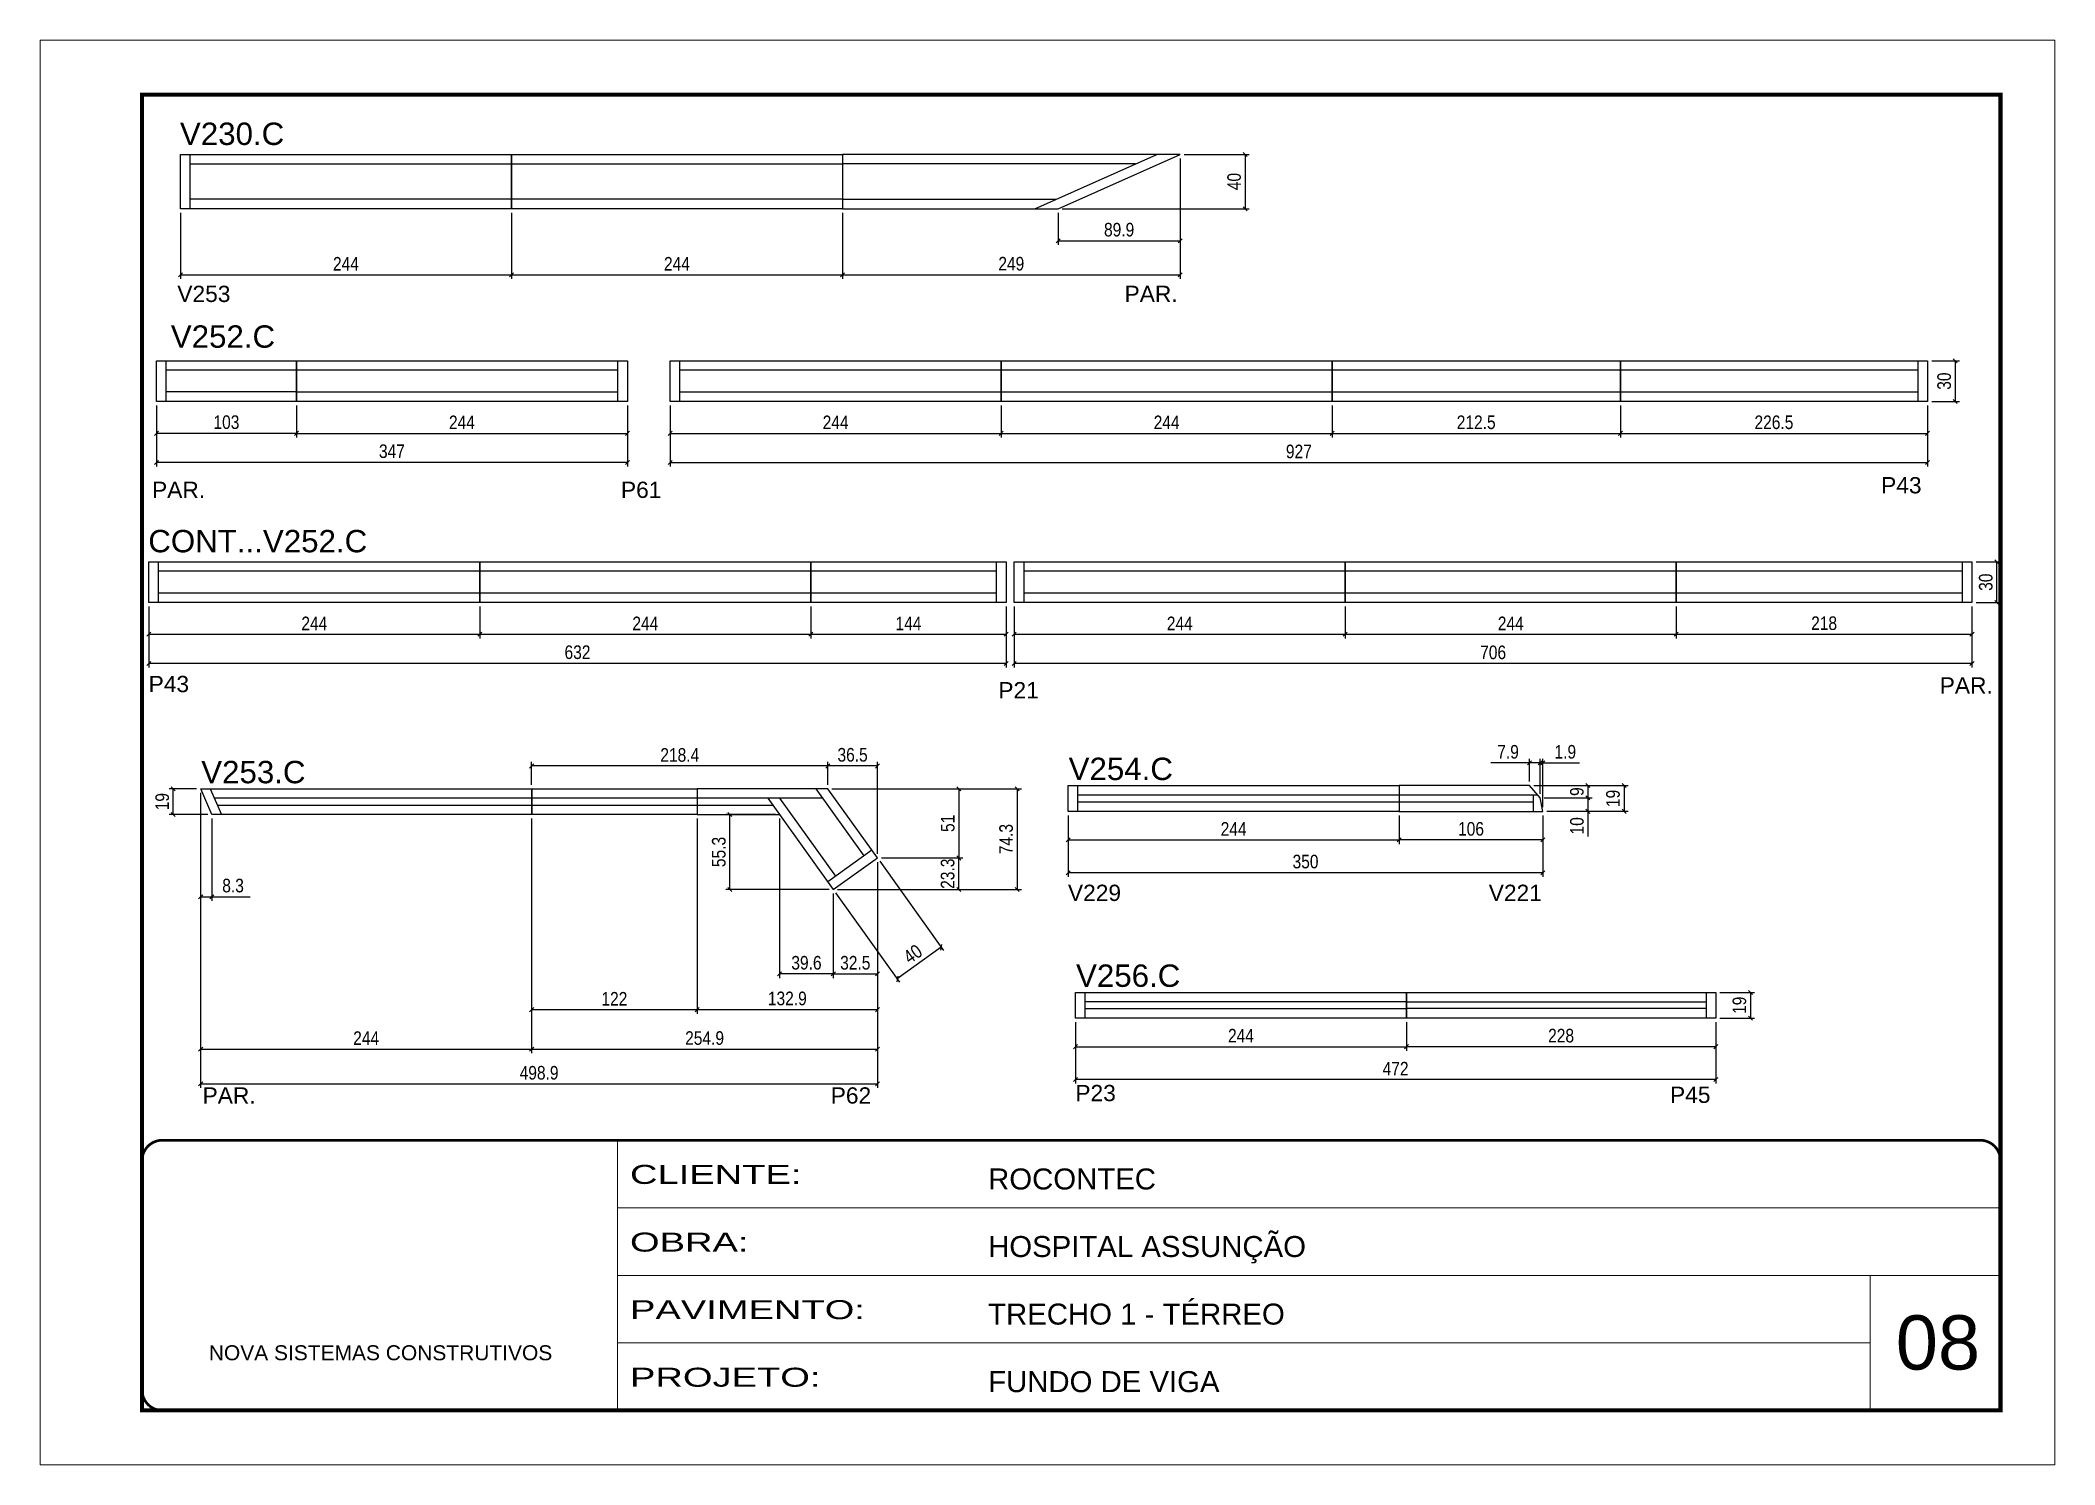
# Model space of a CAD drawing. Extents: x 3171 to 9452, y -2838 to 6252.
# Drawn here: x 7940 to 9425, y 4054 to 5104 of the extents above; entities that cross this region are included whole.
import ezdxf

# ---------------------------------------------------------------- set-up
doc = ezdxf.new("R2010")
doc.units = 0
doc.linetypes.add('CONTINUO', pattern=[0])
doc.linetypes.add('DASHED', pattern=[0.75, 0.5, -0.25])
for name, color, linetype in [('5', 5, 'Continuous'), ('NOMENCLATURA', 7, 'Continuous'), ('Painéis', 200, 'Continuous'), ('SARR_2.2x7', 40, 'Continuous')]:
    doc.layers.add(name, color=color, linetype=linetype)
for name, color, linetype, lineweight in [('CARIMBO', 255, 'Continuous', 9), ('Escoras', 2, 'Continuous', 25), ('Folhas', 255, 'Continuous', 9), ('Romaneio', 3, 'Continuous', 13), ('SARRAFO DE PRESSAO', 251, 'DASHED', 9)]:
    doc.layers.add(name, color=color, linetype=linetype, lineweight=lineweight)
doc.layers.add('FELIPE', color=2, linetype='Continuous', lineweight=13, plot=False)
doc.styles.add('ARIAL', font='arial.ttf')
doc.styles.add('COTA TECNICA', font='techl___.ttf', dxfattribs={"height": 10})
doc.styles.add('COTA TECNICA-50', font='techl___.ttf', dxfattribs={"height": 10})
doc.styles.get("Standard").update_dxf_attribs({"font": 'arial.ttf'})
doc.styles.add('Tecnologia', font='')
doc.styles.get('Tecnologia').set_extended_font_data('Forgotten Futurist')
doc.dimstyles.new('COTA PAINEL-50', dxfattribs={"dimtxt": 10, "dimasz": 3, "dimexe": 3, "dimexo": 3, "dimgap": 3, "dimtad": 1, "dimdec": 1, "dimzin": 12, "dimdsep": 46, "dimtxsty": 'COTA TECNICA-50', "dimblk1": 'OBLIQUE', "dimblk2": 'OBLIQUE', "dimsah": 1, "dimcen": 0.9, "dimclrd": 4, "dimclre": 4, "dimclrt": 240, "dimadec": 1, "dimazin": 3, "dimtfac": 1, "dimtdec": 1, "dimtmove": 0, "dimatfit": 3, "dimfxl": 1, "dimtolj": 1, "dimtzin": 12, "dimarcsym": 0})
doc.dimstyles.new('PAINEL', dxfattribs={"dimtxt": 10, "dimasz": 3, "dimexe": 3, "dimexo": 3, "dimgap": 3, "dimtad": 1, "dimdec": 1, "dimzin": 12, "dimdsep": 46, "dimtxsty": 'COTA TECNICA', "dimblk1": 'OBLIQUE', "dimblk2": 'OBLIQUE', "dimsah": 1, "dimcen": 0.9, "dimclrd": 4, "dimclre": 4, "dimclrt": 240, "dimadec": 1, "dimazin": 3, "dimtfac": 1, "dimtdec": 1, "dimtmove": 0, "dimatfit": 3, "dimfxl": 1, "dimtolj": 1, "dimtzin": 12, "dimarcsym": 0})

msp = doc.modelspace()

# ---------------------------------------------------------------- texts
at = {"layer": '5', "linetype": 'Continuous'}
for s, p in [('V253', (8040.7, 4910.83)), ('PAR.', (8739, 4910.83)), ('P43', (9296.72, 4769.76)), ('PAR.', (8022.07, 4766.39)), ('P61', (8367.74, 4766.39)), ('P43', (8019.55, 4623.23)), ('PAR.', (9339.91, 4622.17)), ('P21', (8645.93, 4618.67)), ('V229', (8697.26, 4469.31)), ('V221', (9007.47, 4469.31)), ('PAR.', (8059.33, 4319.93)), ('P62', (8522.39, 4319.93)), ('P23', (8702.72, 4321.73)), ('P45', (9141.1, 4320.43))]:
    msp.add_text(s, height=12, rotation=359.99996, dxfattribs=at).set_placement(p)
at = {"layer": 'CARIMBO', "style": 'ARIAL'}
msp.add_text('08', height=40, dxfattribs=at).set_placement((9307.55, 4123.89))
at = {"layer": 'NOMENCLATURA', "linetype": 'Continuous'}
for s, p in [('V230.C', (8042.64, 5026.57)), ('V252.C', (8035.91, 4877.12)), ('CONT...V252.C', (8019.31, 4726.31)), ('V254.C', (8697.77, 4558.44)), ('V253.C', (8058.33, 4556.07)), ('V256.C', (8703.23, 4405.99))]:
    msp.add_text(s, height=16.5, dxfattribs=at).set_placement(p)

# ---------------------------------------------------------------- blocks, each defined once
blk = doc.blocks.new('9999999999')
at = {"color": 30, "linetype": 'CONTINUO'}
for p, q in [((98564.6, 34230.2), (98564.6, 34429.4)), ((98564.6, 34379.6), (99584, 34379.6)), ((98564.6, 34329.8), (99488, 34329.8)), ((99584, 34329.8), (99488, 34329.8)), ((99488, 34329.8), (99488, 34230.2)), ((98564.6, 34280), (99488, 34280))]:
    blk.add_line(p, q, dxfattribs=at)
at = {"color": 30, "linetype": 'CONTINUO', "const_width": 2}
blk.add_lwpolyline([(99584, 34230.2), (99584, 34414.4, 0.414214), (99569, 34429.4), (98229, 34429.4, 0.414214), (98214, 34414.4), (98214, 34245.2, 0.414214), (98229, 34230.2), (99584, 34230.2)], format="xyb", dxfattribs=at)
at = {"layer": 'Folhas'}
blk.add_lwpolyline([(98139, 34190.2), (99624, 34190.2), (99624, 35240.2), (98139, 35240.2)], close=True, dxfattribs=at)
at = {"layer": 'Folhas', "color": 30, "const_width": 3}
blk.add_lwpolyline([(98214, 34230.2), (99584, 34230.2), (99584, 35200.2), (98214, 35200.2)], close=True, dxfattribs=at)
at = {"color": 7, "linetype": 'Continuous', "ltscale": 5, "style": 'ARIAL'}
for s, height, p in [('ROCONTEC', 15.48, (98837.7, 34393.1)), ('HOSPITAL ASSUNÇÃO', 15.483, (98837.7, 34343.3)), ('TRECHO 1 - TÉRREO', 15.483, (98837.7, 34293.5)), ('NOVA SISTEMAS CONSTRUTIVOS', 11.059, (98263.2, 34267.2)), ('FUNDO DE VIGA', 15.483, (98837.7, 34243.7))]:
    blk.add_text(s, height=height, dxfattribs=at).set_placement(p)
at = {"layer": 'Folhas', "color": 7, "style": 'Tecnologia', "width": 1.5}
for s, p in [('CLIENTE:', (98573.7, 34397.2)), ('OBRA:', (98573.7, 34347.3)), ('PAVIMENTO:', (98573.7, 34297.5)), ('PROJETO:', (98573.7, 34247.7))]:
    blk.add_text(s, height=14, dxfattribs=at).set_placement(p)
blk = doc.blocks.new('_Oblique')
at = {"color": 0, "linetype": 'ByBlock', "lineweight": -2}
blk.add_line((-0.5, -0.5), (0.5, 0.5), dxfattribs=at)
blk = doc.blocks.new('*D291')
at = {"layer": 'Defpoints', "color": 0, "linetype": 'ByBlock', "transparency": 16777216}
for p in [(8702.8, 4382.9), (8946.8, 4382.9), (8946.8, 4361.9)]:
    blk.add_point(p, dxfattribs=at)
at = {"layer": 'Romaneio', "color": 4, "linetype": 'ByBlock', "lineweight": -2, "transparency": 16777216}
for p, q in [((8702.8, 4379.9), (8702.8, 4358.9)), ((8946.8, 4379.9), (8946.8, 4358.9)), ((8702.8, 4361.9), (8946.8, 4361.9))]:
    blk.add_line(p, q, dxfattribs=at)
at = {"layer": 'Romaneio', "color": 4, "linetype": 'ByBlock', "lineweight": -2, "transparency": 16777216, "xscale": 3, "yscale": 3, "zscale": 3, "rotation": 180}
blk.add_blockref('_Oblique', (8702.8, 4361.9), dxfattribs=at)
at = {"layer": 'Romaneio', "color": 4, "linetype": 'ByBlock', "lineweight": -2, "transparency": 16777216, "xscale": 3, "yscale": 3, "zscale": 3}
blk.add_blockref('_Oblique', (8946.8, 4361.9), dxfattribs=at)
at = {"layer": 'Romaneio', "color": 240, "linetype": 'ByBlock', "transparency": 16777216, "insert": (8824.8, 4370), "char_height": 10, "attachment_point": 5, "style": 'COTA TECNICA-50'}
blk.add_mtext('\\A1;244', dxfattribs=at)
blk = doc.blocks.new('*D292')
at = {"layer": 'Defpoints', "color": 0, "linetype": 'ByBlock', "transparency": 16777216}
for p in [(8946.8, 4382.9), (9174.8, 4382.9), (8946.8, 4361.9)]:
    blk.add_point(p, dxfattribs=at)
at = {"layer": 'Romaneio', "color": 4, "linetype": 'ByBlock', "lineweight": -2, "transparency": 16777216}
for p, q in [((8946.8, 4379.9), (8946.8, 4358.9)), ((9174.8, 4379.9), (9174.8, 4358.9)), ((9174.8, 4361.9), (8946.8, 4361.9))]:
    blk.add_line(p, q, dxfattribs=at)
at = {"layer": 'Romaneio', "color": 4, "linetype": 'ByBlock', "lineweight": -2, "transparency": 16777216, "xscale": 3, "yscale": 3, "zscale": 3}
for p, rotation in [((8946.8, 4361.9), 180.000024339886), ((9174.8, 4361.9), 2.43398860266808e-05)]:
    blk.add_blockref('_Oblique', p, dxfattribs=dict(at, rotation=rotation))
at = {"layer": 'Romaneio', "color": 240, "linetype": 'ByBlock', "transparency": 16777216, "insert": (9060.8, 4370), "char_height": 10, "attachment_point": 5, "rotation": 0, "style": 'COTA TECNICA-50'}
blk.add_mtext('\\A1;228', dxfattribs=at)
blk = doc.blocks.new('*D293')
at = {"layer": 'Defpoints', "color": 0, "linetype": 'ByBlock', "transparency": 16777216}
for p in [(8702.8, 4382.9), (9174.8, 4382.9), (8702.8, 4337.7)]:
    blk.add_point(p, dxfattribs=at)
at = {"layer": 'Romaneio', "color": 4, "linetype": 'ByBlock', "lineweight": -2, "transparency": 16777216}
for p, q in [((8702.8, 4379.9), (8702.8, 4334.7)), ((9174.8, 4379.9), (9174.8, 4334.7)), ((9174.8, 4337.7), (8702.8, 4337.7))]:
    blk.add_line(p, q, dxfattribs=at)
at = {"layer": 'Romaneio', "color": 4, "linetype": 'ByBlock', "lineweight": -2, "transparency": 16777216, "xscale": 3, "yscale": 3, "zscale": 3, "rotation": 180}
blk.add_blockref('_Oblique', (8702.8, 4337.7), dxfattribs=at)
at = {"layer": 'Romaneio', "color": 4, "linetype": 'ByBlock', "lineweight": -2, "transparency": 16777216, "xscale": 3, "yscale": 3, "zscale": 3}
blk.add_blockref('_Oblique', (9174.8, 4337.7), dxfattribs=at)
at = {"layer": 'Romaneio', "color": 240, "linetype": 'ByBlock', "transparency": 16777216, "insert": (8938.8, 4345.7), "char_height": 10, "attachment_point": 5, "style": 'COTA TECNICA-50'}
blk.add_mtext('\\A1;472', dxfattribs=at)
blk = doc.blocks.new('*D63')
at = {"layer": 'Defpoints', "color": 0, "linetype": 'ByBlock', "transparency": 16777216}
for p in [(9174.8, 4401.9), (9174.8, 4382.9), (9200.4, 4382.9)]:
    blk.add_point(p, dxfattribs=at)
at = {"layer": 'Romaneio', "color": 4, "linetype": 'ByBlock', "lineweight": -2, "transparency": 16777216}
for p, q in [((9177.8, 4401.9), (9203.4, 4401.9)), ((9200.4, 4401.9), (9200.4, 4382.9)), ((9177.8, 4382.9), (9203.4, 4382.9))]:
    blk.add_line(p, q, dxfattribs=at)
at = {"layer": 'Romaneio', "color": 4, "linetype": 'ByBlock', "lineweight": -2, "transparency": 16777216, "xscale": 3, "yscale": 3, "zscale": 3}
for p, rotation in [((9200.4, 4401.9), 90), ((9200.4, 4382.9), 270)]:
    blk.add_blockref('_Oblique', p, dxfattribs=dict(at, rotation=rotation))
at = {"layer": 'Romaneio', "color": 240, "linetype": 'ByBlock', "transparency": 16777216, "insert": (9192.3, 4392.4), "char_height": 10, "attachment_point": 5, "rotation": 90, "style": 'COTA TECNICA-50'}
blk.add_mtext('\\A1;19', dxfattribs=at)
blk = doc.blocks.new('*D319')
at = {"layer": 'Defpoints', "color": 0, "linetype": 'ByBlock', "transparency": 16777216}
for p in [(8025.4, 4837.5), (8372.5, 4837.5), (8025.4, 4792.5)]:
    blk.add_point(p, dxfattribs=at)
at = {"layer": 'Romaneio', "color": 4, "linetype": 'ByBlock', "lineweight": -2, "transparency": 16777216}
for p, q in [((8025.4, 4834.5), (8025.4, 4789.5)), ((8372.5, 4834.5), (8372.5, 4789.5)), ((8372.5, 4792.5), (8025.4, 4792.5))]:
    blk.add_line(p, q, dxfattribs=at)
at = {"layer": 'Romaneio', "color": 4, "linetype": 'ByBlock', "lineweight": -2, "transparency": 16777216, "xscale": 3, "yscale": 3, "zscale": 3, "rotation": 180}
blk.add_blockref('_Oblique', (8025.4, 4792.5), dxfattribs=at)
at = {"layer": 'Romaneio', "color": 4, "linetype": 'ByBlock', "lineweight": -2, "transparency": 16777216, "xscale": 3, "yscale": 3, "zscale": 3}
blk.add_blockref('_Oblique', (8372.5, 4792.5), dxfattribs=at)
at = {"layer": 'Romaneio', "color": 240, "linetype": 'ByBlock', "transparency": 16777216, "insert": (8198.9, 4800.8), "char_height": 10, "attachment_point": 5, "style": 'COTA TECNICA-50'}
blk.add_mtext('\\A1;347', dxfattribs=at)
blk = doc.blocks.new('*D320')
at = {"layer": 'Defpoints', "color": 0, "linetype": 'Continuous', "transparency": 16777216}
for p in [(8025.4, 4837.5), (8128.5, 4837.5), (8025.4, 4814)]:
    blk.add_point(p, dxfattribs=at)
at = {"layer": 'Painéis', "color": 4, "linetype": 'Continuous', "lineweight": -2, "transparency": 16777216}
for p, q in [((8025.4, 4834.5), (8025.4, 4811)), ((8128.5, 4834.5), (8128.5, 4811)), ((8128.5, 4814), (8025.4, 4814))]:
    blk.add_line(p, q, dxfattribs=at)
at = {"layer": 'Painéis', "color": 4, "linetype": 'Continuous', "lineweight": -2, "transparency": 16777216, "xscale": 3, "yscale": 3, "zscale": 3, "rotation": 180}
blk.add_blockref('_Oblique', (8025.4, 4814), dxfattribs=at)
at = {"layer": 'Painéis', "color": 4, "linetype": 'Continuous', "lineweight": -2, "transparency": 16777216, "xscale": 3, "yscale": 3, "zscale": 3}
blk.add_blockref('_Oblique', (8128.5, 4814), dxfattribs=at)
at = {"layer": 'Painéis', "color": 240, "linetype": 'Continuous', "transparency": 16777216, "insert": (8076.9, 4822.2), "char_height": 10, "attachment_point": 5, "style": 'COTA TECNICA-50'}
blk.add_mtext('\\A1;103', dxfattribs=at)
blk = doc.blocks.new('*D321')
at = {"layer": 'Defpoints', "color": 0, "linetype": 'ByBlock', "transparency": 16777216}
for p in [(8128.5, 4837.5), (8372.5, 4837.5), (8372.5, 4814)]:
    blk.add_point(p, dxfattribs=at)
at = {"layer": 'Romaneio', "color": 4, "linetype": 'ByBlock', "lineweight": -2, "transparency": 16777216}
for p, q in [((8128.5, 4834.5), (8128.5, 4811)), ((8372.5, 4834.5), (8372.5, 4811)), ((8128.5, 4814), (8372.5, 4814))]:
    blk.add_line(p, q, dxfattribs=at)
at = {"layer": 'Romaneio', "color": 4, "linetype": 'ByBlock', "lineweight": -2, "transparency": 16777216, "xscale": 3, "yscale": 3, "zscale": 3, "rotation": 180}
blk.add_blockref('_Oblique', (8128.5, 4814), dxfattribs=at)
at = {"layer": 'Romaneio', "color": 4, "linetype": 'ByBlock', "lineweight": -2, "transparency": 16777216, "xscale": 3, "yscale": 3, "zscale": 3}
blk.add_blockref('_Oblique', (8372.5, 4814), dxfattribs=at)
at = {"layer": 'Romaneio', "color": 240, "linetype": 'ByBlock', "transparency": 16777216, "insert": (8250.5, 4822.1), "char_height": 10, "attachment_point": 5, "style": 'COTA TECNICA-50'}
blk.add_mtext('\\A1;244', dxfattribs=at)
blk = doc.blocks.new('*D322')
at = {"layer": 'Defpoints', "color": 0, "linetype": 'ByBlock', "transparency": 16777216}
for p in [(8404, 4837.5), (8648, 4837.5), (8648, 4814)]:
    blk.add_point(p, dxfattribs=at)
at = {"layer": 'Romaneio', "color": 4, "linetype": 'ByBlock', "lineweight": -2, "transparency": 16777216}
for p, q in [((8404, 4834.5), (8404, 4811)), ((8648, 4834.5), (8648, 4811)), ((8404, 4814), (8648, 4814))]:
    blk.add_line(p, q, dxfattribs=at)
at = {"layer": 'Romaneio', "color": 4, "linetype": 'ByBlock', "lineweight": -2, "transparency": 16777216, "xscale": 3, "yscale": 3, "zscale": 3, "rotation": 180}
blk.add_blockref('_Oblique', (8404, 4814), dxfattribs=at)
at = {"layer": 'Romaneio', "color": 4, "linetype": 'ByBlock', "lineweight": -2, "transparency": 16777216, "xscale": 3, "yscale": 3, "zscale": 3}
blk.add_blockref('_Oblique', (8648, 4814), dxfattribs=at)
at = {"layer": 'Romaneio', "color": 240, "linetype": 'ByBlock', "transparency": 16777216, "insert": (8526, 4822.1), "char_height": 10, "attachment_point": 5, "style": 'COTA TECNICA-50'}
blk.add_mtext('\\A1;244', dxfattribs=at)
blk = doc.blocks.new('*D323')
at = {"layer": 'Defpoints', "color": 0, "linetype": 'ByBlock', "transparency": 16777216}
for p in [(8648, 4837.5), (8892, 4837.5), (8892, 4814)]:
    blk.add_point(p, dxfattribs=at)
at = {"layer": 'Romaneio', "color": 4, "linetype": 'ByBlock', "lineweight": -2, "transparency": 16777216}
for p, q in [((8648, 4834.5), (8648, 4811)), ((8892, 4834.5), (8892, 4811)), ((8648, 4814), (8892, 4814))]:
    blk.add_line(p, q, dxfattribs=at)
at = {"layer": 'Romaneio', "color": 4, "linetype": 'ByBlock', "lineweight": -2, "transparency": 16777216, "xscale": 3, "yscale": 3, "zscale": 3, "rotation": 180}
blk.add_blockref('_Oblique', (8648, 4814), dxfattribs=at)
at = {"layer": 'Romaneio', "color": 4, "linetype": 'ByBlock', "lineweight": -2, "transparency": 16777216, "xscale": 3, "yscale": 3, "zscale": 3}
blk.add_blockref('_Oblique', (8892, 4814), dxfattribs=at)
at = {"layer": 'Romaneio', "color": 240, "linetype": 'ByBlock', "transparency": 16777216, "insert": (8770, 4822.1), "char_height": 10, "attachment_point": 5, "style": 'COTA TECNICA-50'}
blk.add_mtext('\\A1;244', dxfattribs=at)
blk = doc.blocks.new('*D324')
at = {"layer": 'Defpoints', "color": 0, "linetype": 'ByBlock', "transparency": 16777216}
for p in [(8404, 4837.5), (9331, 4837.5), (9331, 4792.5)]:
    blk.add_point(p, dxfattribs=at)
at = {"layer": 'Romaneio', "color": 4, "linetype": 'ByBlock', "lineweight": -2, "transparency": 16777216}
for p, q in [((8404, 4834.5), (8404, 4789.5)), ((9331, 4834.5), (9331, 4789.5)), ((8404, 4792.5), (9331, 4792.5))]:
    blk.add_line(p, q, dxfattribs=at)
at = {"layer": 'Romaneio', "color": 4, "linetype": 'ByBlock', "lineweight": -2, "transparency": 16777216, "xscale": 3, "yscale": 3, "zscale": 3, "rotation": 180}
blk.add_blockref('_Oblique', (8404, 4792.5), dxfattribs=at)
at = {"layer": 'Romaneio', "color": 4, "linetype": 'ByBlock', "lineweight": -2, "transparency": 16777216, "xscale": 3, "yscale": 3, "zscale": 3}
blk.add_blockref('_Oblique', (9331, 4792.5), dxfattribs=at)
at = {"layer": 'Romaneio', "color": 240, "linetype": 'ByBlock', "transparency": 16777216, "insert": (8867.5, 4800.6), "char_height": 10, "attachment_point": 5, "style": 'COTA TECNICA-50'}
blk.add_mtext('\\A1;927', dxfattribs=at)
blk = doc.blocks.new('*D71')
at = {"layer": 'Defpoints', "color": 0, "linetype": 'ByBlock', "transparency": 16777216}
for p in [(8019.7, 4689.3), (8263.7, 4689.3), (8263.7, 4665.9)]:
    blk.add_point(p, dxfattribs=at)
at = {"layer": 'Romaneio', "color": 4, "linetype": 'ByBlock', "lineweight": -2, "transparency": 16777216}
for p, q in [((8019.7, 4686.3), (8019.7, 4662.9)), ((8263.7, 4686.3), (8263.7, 4662.9)), ((8019.7, 4665.9), (8263.7, 4665.9))]:
    blk.add_line(p, q, dxfattribs=at)
at = {"layer": 'Romaneio', "color": 4, "linetype": 'ByBlock', "lineweight": -2, "transparency": 16777216, "xscale": 3, "yscale": 3, "zscale": 3, "rotation": 180}
blk.add_blockref('_Oblique', (8019.7, 4665.9), dxfattribs=at)
at = {"layer": 'Romaneio', "color": 4, "linetype": 'ByBlock', "lineweight": -2, "transparency": 16777216, "xscale": 3, "yscale": 3, "zscale": 3}
blk.add_blockref('_Oblique', (8263.7, 4665.9), dxfattribs=at)
at = {"layer": 'Romaneio', "color": 240, "linetype": 'ByBlock', "transparency": 16777216, "insert": (8141.7, 4673.9), "char_height": 10, "attachment_point": 5, "style": 'COTA TECNICA-50'}
blk.add_mtext('\\A1;244', dxfattribs=at)
blk = doc.blocks.new('*D72')
at = {"layer": 'Defpoints', "color": 0, "linetype": 'ByBlock', "transparency": 16777216}
for p in [(8263.7, 4689.3), (8507.7, 4689.3), (8507.7, 4665.9)]:
    blk.add_point(p, dxfattribs=at)
at = {"layer": 'Romaneio', "color": 4, "linetype": 'ByBlock', "lineweight": -2, "transparency": 16777216}
for p, q in [((8263.7, 4686.3), (8263.7, 4662.9)), ((8507.7, 4686.3), (8507.7, 4662.9)), ((8263.7, 4665.9), (8507.7, 4665.9))]:
    blk.add_line(p, q, dxfattribs=at)
at = {"layer": 'Romaneio', "color": 4, "linetype": 'ByBlock', "lineweight": -2, "transparency": 16777216, "xscale": 3, "yscale": 3, "zscale": 3, "rotation": 180}
blk.add_blockref('_Oblique', (8263.7, 4665.9), dxfattribs=at)
at = {"layer": 'Romaneio', "color": 4, "linetype": 'ByBlock', "lineweight": -2, "transparency": 16777216, "xscale": 3, "yscale": 3, "zscale": 3}
blk.add_blockref('_Oblique', (8507.7, 4665.9), dxfattribs=at)
at = {"layer": 'Romaneio', "color": 240, "linetype": 'ByBlock', "transparency": 16777216, "insert": (8385.7, 4673.9), "char_height": 10, "attachment_point": 5, "style": 'COTA TECNICA-50'}
blk.add_mtext('\\A1;244', dxfattribs=at)
blk = doc.blocks.new('*D73')
at = {"layer": 'Defpoints', "color": 0, "linetype": 'ByBlock', "transparency": 16777216}
for p in [(8507.7, 4689.3), (8651.7, 4689.3), (8651.7, 4665.9)]:
    blk.add_point(p, dxfattribs=at)
at = {"layer": 'Romaneio', "color": 4, "linetype": 'ByBlock', "lineweight": -2, "transparency": 16777216}
for p, q in [((8507.7, 4686.3), (8507.7, 4662.9)), ((8651.7, 4686.3), (8651.7, 4662.9)), ((8507.7, 4665.9), (8651.7, 4665.9))]:
    blk.add_line(p, q, dxfattribs=at)
at = {"layer": 'Romaneio', "color": 4, "linetype": 'ByBlock', "lineweight": -2, "transparency": 16777216, "xscale": 3, "yscale": 3, "zscale": 3, "rotation": 180}
blk.add_blockref('_Oblique', (8507.7, 4665.9), dxfattribs=at)
at = {"layer": 'Romaneio', "color": 4, "linetype": 'ByBlock', "lineweight": -2, "transparency": 16777216, "xscale": 3, "yscale": 3, "zscale": 3}
blk.add_blockref('_Oblique', (8651.7, 4665.9), dxfattribs=at)
at = {"layer": 'Romaneio', "color": 240, "linetype": 'ByBlock', "transparency": 16777216, "insert": (8579.7, 4673.9), "char_height": 10, "attachment_point": 5, "style": 'COTA TECNICA-50'}
blk.add_mtext('\\A1;144', dxfattribs=at)
blk = doc.blocks.new('*D74')
at = {"layer": 'Defpoints', "color": 0, "linetype": 'ByBlock', "transparency": 16777216}
for p in [(8019.7, 4689.3), (8651.7, 4689.3), (8019.7, 4644.4)]:
    blk.add_point(p, dxfattribs=at)
at = {"layer": 'Romaneio', "color": 4, "linetype": 'ByBlock', "lineweight": -2, "transparency": 16777216}
for p, q in [((8019.7, 4686.3), (8019.7, 4641.4)), ((8651.7, 4686.3), (8651.7, 4641.4)), ((8651.7, 4644.4), (8019.7, 4644.4))]:
    blk.add_line(p, q, dxfattribs=at)
at = {"layer": 'Romaneio', "color": 4, "linetype": 'ByBlock', "lineweight": -2, "transparency": 16777216, "xscale": 3, "yscale": 3, "zscale": 3, "rotation": 180}
blk.add_blockref('_Oblique', (8019.7, 4644.4), dxfattribs=at)
at = {"layer": 'Romaneio', "color": 4, "linetype": 'ByBlock', "lineweight": -2, "transparency": 16777216, "xscale": 3, "yscale": 3, "zscale": 3}
blk.add_blockref('_Oblique', (8651.7, 4644.4), dxfattribs=at)
at = {"layer": 'Romaneio', "color": 240, "linetype": 'ByBlock', "transparency": 16777216, "insert": (8335.7, 4652.6), "char_height": 10, "attachment_point": 5, "style": 'COTA TECNICA-50'}
blk.add_mtext('\\A1;632', dxfattribs=at)
blk = doc.blocks.new('*D75')
at = {"layer": 'Defpoints', "color": 0, "linetype": 'ByBlock', "transparency": 16777216}
for p in [(8657.7, 4689.3), (8901.7, 4689.3), (8901.7, 4665.9)]:
    blk.add_point(p, dxfattribs=at)
at = {"layer": 'Romaneio', "color": 4, "linetype": 'ByBlock', "lineweight": -2, "transparency": 16777216}
for p, q in [((8657.7, 4686.3), (8657.7, 4662.9)), ((8901.7, 4686.3), (8901.7, 4662.9)), ((8657.7, 4665.9), (8901.7, 4665.9))]:
    blk.add_line(p, q, dxfattribs=at)
at = {"layer": 'Romaneio', "color": 4, "linetype": 'ByBlock', "lineweight": -2, "transparency": 16777216, "xscale": 3, "yscale": 3, "zscale": 3, "rotation": 180}
blk.add_blockref('_Oblique', (8657.7, 4665.9), dxfattribs=at)
at = {"layer": 'Romaneio', "color": 4, "linetype": 'ByBlock', "lineweight": -2, "transparency": 16777216, "xscale": 3, "yscale": 3, "zscale": 3}
blk.add_blockref('_Oblique', (8901.7, 4665.9), dxfattribs=at)
at = {"layer": 'Romaneio', "color": 240, "linetype": 'ByBlock', "transparency": 16777216, "insert": (8779.7, 4673.9), "char_height": 10, "attachment_point": 5, "style": 'COTA TECNICA-50'}
blk.add_mtext('\\A1;244', dxfattribs=at)
blk = doc.blocks.new('*D76')
at = {"layer": 'Defpoints', "color": 0, "linetype": 'ByBlock', "transparency": 16777216}
for p in [(8901.7, 4689.3), (9145.7, 4689.3), (9145.7, 4665.9)]:
    blk.add_point(p, dxfattribs=at)
at = {"layer": 'Romaneio', "color": 4, "linetype": 'ByBlock', "lineweight": -2, "transparency": 16777216}
for p, q in [((8901.7, 4686.3), (8901.7, 4662.9)), ((9145.7, 4686.3), (9145.7, 4662.9)), ((8901.7, 4665.9), (9145.7, 4665.9))]:
    blk.add_line(p, q, dxfattribs=at)
at = {"layer": 'Romaneio', "color": 4, "linetype": 'ByBlock', "lineweight": -2, "transparency": 16777216, "xscale": 3, "yscale": 3, "zscale": 3, "rotation": 180}
blk.add_blockref('_Oblique', (8901.7, 4665.9), dxfattribs=at)
at = {"layer": 'Romaneio', "color": 4, "linetype": 'ByBlock', "lineweight": -2, "transparency": 16777216, "xscale": 3, "yscale": 3, "zscale": 3}
blk.add_blockref('_Oblique', (9145.7, 4665.9), dxfattribs=at)
at = {"layer": 'Romaneio', "color": 240, "linetype": 'ByBlock', "transparency": 16777216, "insert": (9023.7, 4673.9), "char_height": 10, "attachment_point": 5, "style": 'COTA TECNICA-50'}
blk.add_mtext('\\A1;244', dxfattribs=at)
blk = doc.blocks.new('*D77')
at = {"layer": 'Defpoints', "color": 0, "linetype": 'ByBlock', "transparency": 16777216}
for p in [(9145.7, 4689.3), (9363.7, 4689.3), (9363.7, 4665.9)]:
    blk.add_point(p, dxfattribs=at)
at = {"layer": 'Romaneio', "color": 4, "linetype": 'ByBlock', "lineweight": -2, "transparency": 16777216}
for p, q in [((9145.7, 4686.3), (9145.7, 4662.9)), ((9363.7, 4686.3), (9363.7, 4662.9)), ((9145.7, 4665.9), (9363.7, 4665.9))]:
    blk.add_line(p, q, dxfattribs=at)
at = {"layer": 'Romaneio', "color": 4, "linetype": 'ByBlock', "lineweight": -2, "transparency": 16777216, "xscale": 3, "yscale": 3, "zscale": 3, "rotation": 180}
blk.add_blockref('_Oblique', (9145.7, 4665.9), dxfattribs=at)
at = {"layer": 'Romaneio', "color": 4, "linetype": 'ByBlock', "lineweight": -2, "transparency": 16777216, "xscale": 3, "yscale": 3, "zscale": 3}
blk.add_blockref('_Oblique', (9363.7, 4665.9), dxfattribs=at)
at = {"layer": 'Romaneio', "color": 240, "linetype": 'ByBlock', "transparency": 16777216, "insert": (9254.7, 4674), "char_height": 10, "attachment_point": 5, "style": 'COTA TECNICA-50'}
blk.add_mtext('\\A1;218', dxfattribs=at)
blk = doc.blocks.new('*D78')
at = {"layer": 'Defpoints', "color": 0, "linetype": 'ByBlock', "transparency": 16777216}
for p in [(8657.7, 4689.3), (9363.7, 4689.3), (8657.7, 4644.4)]:
    blk.add_point(p, dxfattribs=at)
at = {"layer": 'Romaneio', "color": 4, "linetype": 'ByBlock', "lineweight": -2, "transparency": 16777216}
for p, q in [((8657.7, 4686.3), (8657.7, 4641.4)), ((9363.7, 4686.3), (9363.7, 4641.4)), ((9363.7, 4644.4), (8657.7, 4644.4))]:
    blk.add_line(p, q, dxfattribs=at)
at = {"layer": 'Romaneio', "color": 4, "linetype": 'ByBlock', "lineweight": -2, "transparency": 16777216, "xscale": 3, "yscale": 3, "zscale": 3, "rotation": 180}
blk.add_blockref('_Oblique', (8657.7, 4644.4), dxfattribs=at)
at = {"layer": 'Romaneio', "color": 4, "linetype": 'ByBlock', "lineweight": -2, "transparency": 16777216, "xscale": 3, "yscale": 3, "zscale": 3}
blk.add_blockref('_Oblique', (9363.7, 4644.4), dxfattribs=at)
at = {"layer": 'Romaneio', "color": 240, "linetype": 'ByBlock', "transparency": 16777216, "insert": (9010.7, 4652.5), "char_height": 10, "attachment_point": 5, "style": 'COTA TECNICA-50'}
blk.add_mtext('\\A1;706', dxfattribs=at)
blk = doc.blocks.new('*D325')
at = {"layer": 'Defpoints', "color": 0, "linetype": 'ByBlock', "transparency": 16777216}
for p in [(9331, 4867.5), (9331, 4837.5), (9351.4, 4837.5)]:
    blk.add_point(p, dxfattribs=at)
at = {"layer": 'Romaneio', "color": 4, "linetype": 'ByBlock', "lineweight": -2, "transparency": 16777216}
for p, q in [((9334, 4867.5), (9354.4, 4867.5)), ((9351.4, 4867.5), (9351.4, 4837.5)), ((9334, 4837.5), (9354.4, 4837.5))]:
    blk.add_line(p, q, dxfattribs=at)
at = {"layer": 'Romaneio', "color": 4, "linetype": 'ByBlock', "lineweight": -2, "transparency": 16777216, "xscale": 3, "yscale": 3, "zscale": 3}
for p, rotation in [((9351.4, 4867.5), 90), ((9351.4, 4837.5), 270)]:
    blk.add_blockref('_Oblique', p, dxfattribs=dict(at, rotation=rotation))
at = {"layer": 'Romaneio', "color": 240, "linetype": 'ByBlock', "transparency": 16777216, "insert": (9343.2, 4852.5), "char_height": 10, "attachment_point": 5, "rotation": 90, "style": 'COTA TECNICA-50'}
blk.add_mtext('\\A1;30', dxfattribs=at)
blk = doc.blocks.new('*D329')
at = {"layer": 'Defpoints', "color": 0, "linetype": 'ByBlock', "transparency": 16777216}
for p in [(9363.7, 4719.3), (9382.1, 4719.3), (9363.7, 4689.3)]:
    blk.add_point(p, dxfattribs=at)
at = {"layer": 'Romaneio', "color": 4, "linetype": 'ByBlock', "lineweight": -2, "transparency": 16777216}
for p, q in [((9366.7, 4719.3), (9385.1, 4719.3)), ((9382.1, 4689.3), (9382.1, 4719.3)), ((9366.7, 4689.3), (9385.1, 4689.3))]:
    blk.add_line(p, q, dxfattribs=at)
at = {"layer": 'Romaneio', "color": 4, "linetype": 'ByBlock', "lineweight": -2, "transparency": 16777216, "xscale": 3, "yscale": 3, "zscale": 3}
for p, rotation in [((9382.1, 4719.3), 90), ((9382.1, 4689.3), 270)]:
    blk.add_blockref('_Oblique', p, dxfattribs=dict(at, rotation=rotation))
at = {"layer": 'Romaneio', "color": 240, "linetype": 'ByBlock', "transparency": 16777216, "insert": (9373.9, 4704.3), "char_height": 10, "attachment_point": 5, "rotation": 90, "style": 'COTA TECNICA-50'}
blk.add_mtext('\\A1;30', dxfattribs=at)
blk = doc.blocks.new('*D181')
at = {"layer": 'Defpoints', "color": 0, "linetype": 'ByBlock', "transparency": 16777216}
for p in [(8057.9, 4552), (8301.9, 4533), (8301.9, 4360.1)]:
    blk.add_point(p, dxfattribs=at)
at = {"layer": 'Escoras', "color": 4, "linetype": 'ByBlock', "lineweight": -2, "transparency": 16777216}
for p, q in [((8057.9, 4549), (8057.9, 4357.1)), ((8301.9, 4530), (8301.9, 4357.1)), ((8057.9, 4360.1), (8301.9, 4360.1))]:
    blk.add_line(p, q, dxfattribs=at)
at = {"layer": 'Escoras', "color": 4, "linetype": 'ByBlock', "lineweight": -2, "transparency": 16777216, "xscale": 3, "yscale": 3, "zscale": 3, "rotation": 180}
blk.add_blockref('_Oblique', (8057.9, 4360.1), dxfattribs=at)
at = {"layer": 'Escoras', "color": 4, "linetype": 'ByBlock', "lineweight": -2, "transparency": 16777216, "xscale": 3, "yscale": 3, "zscale": 3}
blk.add_blockref('_Oblique', (8301.9, 4360.1), dxfattribs=at)
at = {"layer": 'Escoras', "color": 240, "linetype": 'ByBlock', "transparency": 16777216, "insert": (8179.9, 4368.2), "char_height": 10, "attachment_point": 5, "style": 'COTA TECNICA-50'}
blk.add_mtext('\\A1;244', dxfattribs=at)
blk = doc.blocks.new('*D182')
at = {"layer": 'Defpoints', "color": 0, "linetype": 'ByBlock', "transparency": 16777216}
for p in [(8057.9, 4552), (8066.2, 4533), (8066.2, 4472.4)]:
    blk.add_point(p, dxfattribs=at)
at = {"layer": 'Escoras', "color": 4, "linetype": 'ByBlock', "lineweight": -2, "transparency": 16777216}
for p, q in [((8057.9, 4549), (8057.9, 4469.4)), ((8066.2, 4530), (8066.2, 4469.4)), ((8057.9, 4472.4), (8066.2, 4472.4)), ((8066.2, 4472.4), (8094.3, 4472.4))]:
    blk.add_line(p, q, dxfattribs=at)
at = {"layer": 'Escoras', "color": 4, "linetype": 'ByBlock', "lineweight": -2, "transparency": 16777216, "xscale": 3, "yscale": 3, "zscale": 3, "rotation": 180}
blk.add_blockref('_Oblique', (8057.9, 4472.4), dxfattribs=at)
at = {"layer": 'Escoras', "color": 4, "linetype": 'ByBlock', "lineweight": -2, "transparency": 16777216, "xscale": 3, "yscale": 3, "zscale": 3}
blk.add_blockref('_Oblique', (8066.2, 4472.4), dxfattribs=at)
at = {"layer": 'Escoras', "color": 240, "linetype": 'ByBlock', "transparency": 16777216, "insert": (8081.8, 4480.6), "char_height": 10, "attachment_point": 5, "style": 'COTA TECNICA-50'}
blk.add_mtext('\\A1;8.3', dxfattribs=at)
blk = doc.blocks.new('*D183')
at = {"layer": 'Defpoints', "color": 0, "linetype": 'ByBlock', "transparency": 16777216}
for p in [(8301.9, 4533), (8556.8, 4501), (8556.8, 4360.1)]:
    blk.add_point(p, dxfattribs=at)
at = {"layer": 'Escoras', "color": 4, "linetype": 'ByBlock', "lineweight": -2, "transparency": 16777216}
for p, q in [((8301.9, 4530), (8301.9, 4357.1)), ((8556.8, 4498), (8556.8, 4357.1)), ((8301.9, 4360.1), (8556.8, 4360.1))]:
    blk.add_line(p, q, dxfattribs=at)
at = {"layer": 'Escoras', "color": 4, "linetype": 'ByBlock', "lineweight": -2, "transparency": 16777216, "xscale": 3, "yscale": 3, "zscale": 3, "rotation": 180}
blk.add_blockref('_Oblique', (8301.9, 4360.1), dxfattribs=at)
at = {"layer": 'Escoras', "color": 4, "linetype": 'ByBlock', "lineweight": -2, "transparency": 16777216, "xscale": 3, "yscale": 3, "zscale": 3}
blk.add_blockref('_Oblique', (8556.8, 4360.1), dxfattribs=at)
at = {"layer": 'Escoras', "color": 240, "linetype": 'ByBlock', "transparency": 16777216, "insert": (8429.4, 4368.2), "char_height": 10, "attachment_point": 5, "style": 'COTA TECNICA-50'}
blk.add_mtext('\\A1;254.9', dxfattribs=at)
blk = doc.blocks.new('*D219')
at = {"layer": 'Defpoints', "color": 0, "linetype": 'ByBlock', "transparency": 16777216}
for p in [(8556.8, 4501), (8524.3, 4477.7), (8556.8, 4415.5)]:
    blk.add_point(p, dxfattribs=at)
at = {"layer": 'Escoras', "color": 4, "linetype": 'ByBlock', "lineweight": -2, "transparency": 16777216}
for p, q in [((8556.8, 4498), (8556.8, 4412.5)), ((8524.3, 4474.7), (8524.3, 4412.5)), ((8524.3, 4415.5), (8556.8, 4415.5))]:
    blk.add_line(p, q, dxfattribs=at)
at = {"layer": 'Escoras', "color": 4, "linetype": 'ByBlock', "lineweight": -2, "transparency": 16777216, "xscale": 3, "yscale": 3, "zscale": 3, "rotation": 180}
blk.add_blockref('_Oblique', (8524.3, 4415.5), dxfattribs=at)
at = {"layer": 'Escoras', "color": 4, "linetype": 'ByBlock', "lineweight": -2, "transparency": 16777216, "xscale": 3, "yscale": 3, "zscale": 3}
blk.add_blockref('_Oblique', (8556.8, 4415.5), dxfattribs=at)
at = {"layer": 'Escoras', "color": 240, "linetype": 'ByBlock', "transparency": 16777216, "insert": (8540.5, 4423.7), "char_height": 10, "attachment_point": 5, "style": 'COTA TECNICA-50'}
blk.add_mtext('\\A1;32.5', dxfattribs=at)
blk = doc.blocks.new('*D220')
at = {"layer": 'Defpoints', "color": 0, "linetype": 'ByBlock', "transparency": 16777216}
for p in [(8484.7, 4533), (8524.3, 4477.7), (8484.7, 4415.5)]:
    blk.add_point(p, dxfattribs=at)
at = {"layer": 'Escoras', "color": 4, "linetype": 'ByBlock', "lineweight": -2, "transparency": 16777216}
for p, q in [((8484.7, 4530), (8484.7, 4412.5)), ((8524.3, 4474.7), (8524.3, 4412.5)), ((8524.3, 4415.5), (8484.7, 4415.5))]:
    blk.add_line(p, q, dxfattribs=at)
at = {"layer": 'Escoras', "color": 4, "linetype": 'ByBlock', "lineweight": -2, "transparency": 16777216, "xscale": 3, "yscale": 3, "zscale": 3, "rotation": 180}
blk.add_blockref('_Oblique', (8484.7, 4415.5), dxfattribs=at)
at = {"layer": 'Escoras', "color": 4, "linetype": 'ByBlock', "lineweight": -2, "transparency": 16777216, "xscale": 3, "yscale": 3, "zscale": 3}
blk.add_blockref('_Oblique', (8524.3, 4415.5), dxfattribs=at)
at = {"layer": 'Escoras', "color": 240, "linetype": 'ByBlock', "transparency": 16777216, "insert": (8504.5, 4423.7), "char_height": 10, "attachment_point": 5, "style": 'COTA TECNICA-50'}
blk.add_mtext('\\A1;39.6', dxfattribs=at)
blk = doc.blocks.new('*D38')
at = {"layer": 'Defpoints', "color": 0, "linetype": 'ByBlock', "transparency": 16777216}
for p in [(8448.1, 4533), (8484.7, 4533), (8524.3, 4477.7)]:
    blk.add_point(p, dxfattribs=at)
at = {"layer": 'Escoras', "color": 4, "linetype": 'ByBlock', "lineweight": -2, "transparency": 16777216}
for p, q in [((8481.7, 4533), (8445.1, 4533)), ((8448.1, 4477.7), (8448.1, 4533)), ((8521.3, 4477.7), (8445.1, 4477.7))]:
    blk.add_line(p, q, dxfattribs=at)
at = {"layer": 'Escoras', "color": 4, "linetype": 'ByBlock', "lineweight": -2, "transparency": 16777216, "xscale": 3, "yscale": 3, "zscale": 3}
for p, rotation in [((8448.1, 4533), 90), ((8448.1, 4477.7), 270)]:
    blk.add_blockref('_Oblique', p, dxfattribs=dict(at, rotation=rotation))
at = {"layer": 'Escoras', "color": 240, "linetype": 'ByBlock', "transparency": 16777216, "insert": (8439.9, 4505.4), "char_height": 10, "attachment_point": 5, "rotation": 90, "style": 'COTA TECNICA-50'}
blk.add_mtext('\\A1;55.3', dxfattribs=at)
blk = doc.blocks.new('*D221')
at = {"layer": 'Defpoints', "color": 0, "linetype": 'ByBlock', "transparency": 16777216}
for p in [(8520.3, 4552), (8524.3, 4477.7), (8659.9, 4477.7)]:
    blk.add_point(p, dxfattribs=at)
at = {"layer": 'Escoras', "color": 4, "linetype": 'ByBlock', "lineweight": -2, "transparency": 16777216}
for p, q in [((8523.3, 4552), (8662.9, 4552)), ((8659.9, 4552), (8659.9, 4477.7)), ((8527.3, 4477.7), (8662.9, 4477.7))]:
    blk.add_line(p, q, dxfattribs=at)
at = {"layer": 'Escoras', "color": 4, "linetype": 'ByBlock', "lineweight": -2, "transparency": 16777216, "xscale": 3, "yscale": 3, "zscale": 3}
for p, rotation in [((8659.9, 4552), 90), ((8659.9, 4477.7), 270)]:
    blk.add_blockref('_Oblique', p, dxfattribs=dict(at, rotation=rotation))
at = {"layer": 'Escoras', "color": 240, "linetype": 'ByBlock', "transparency": 16777216, "insert": (8651.7, 4514.9), "char_height": 10, "attachment_point": 5, "rotation": 90, "style": 'COTA TECNICA-50'}
blk.add_mtext('\\A1;74.3', dxfattribs=at)
blk = doc.blocks.new('*D39')
at = {"layer": 'Defpoints', "color": 0, "linetype": 'ByBlock', "transparency": 16777216}
for p in [(8556.8, 4501), (8616.8, 4501), (8524.3, 4477.7)]:
    blk.add_point(p, dxfattribs=at)
at = {"layer": 'Escoras', "color": 4, "linetype": 'ByBlock', "lineweight": -2, "transparency": 16777216}
for p, q in [((8559.8, 4501), (8619.8, 4501)), ((8616.8, 4477.7), (8616.8, 4501)), ((8527.3, 4477.7), (8619.8, 4477.7))]:
    blk.add_line(p, q, dxfattribs=at)
at = {"layer": 'Escoras', "color": 4, "linetype": 'ByBlock', "lineweight": -2, "transparency": 16777216, "xscale": 3, "yscale": 3, "zscale": 3}
for p, rotation in [((8616.8, 4501), 90), ((8616.8, 4477.7), 270)]:
    blk.add_blockref('_Oblique', p, dxfattribs=dict(at, rotation=rotation))
at = {"layer": 'Escoras', "color": 240, "linetype": 'ByBlock', "transparency": 16777216, "insert": (8608.6, 4489.4), "char_height": 10, "attachment_point": 5, "rotation": 90, "style": 'COTA TECNICA-50'}
blk.add_mtext('\\A1;23.3', dxfattribs=at)
blk = doc.blocks.new('*D40')
at = {"layer": 'Defpoints', "color": 0, "linetype": 'ByBlock', "transparency": 16777216}
for p in [(8520.3, 4552), (8556.8, 4501), (8616.8, 4501)]:
    blk.add_point(p, dxfattribs=at)
at = {"layer": 'Escoras', "color": 4, "linetype": 'ByBlock', "lineweight": -2, "transparency": 16777216}
for p, q in [((8523.3, 4552), (8619.8, 4552)), ((8616.8, 4552), (8616.8, 4501)), ((8559.8, 4501), (8619.8, 4501))]:
    blk.add_line(p, q, dxfattribs=at)
at = {"layer": 'Escoras', "color": 4, "linetype": 'ByBlock', "lineweight": -2, "transparency": 16777216, "xscale": 3, "yscale": 3, "zscale": 3}
for p, rotation in [((8616.8, 4552), 90), ((8616.8, 4501), 270)]:
    blk.add_blockref('_Oblique', p, dxfattribs=dict(at, rotation=rotation))
at = {"layer": 'Escoras', "color": 240, "linetype": 'ByBlock', "transparency": 16777216, "insert": (8608.7, 4526.5), "char_height": 10, "attachment_point": 5, "rotation": 90, "style": 'COTA TECNICA-50'}
blk.add_mtext('\\A1;51', dxfattribs=at)
blk = doc.blocks.new('*D41')
at = {"layer": 'Defpoints', "color": 0, "linetype": 'ByBlock', "transparency": 16777216}
for p in [(8520.3, 4568.8), (8520.3, 4552), (8556.8, 4501)]:
    blk.add_point(p, dxfattribs=at)
at = {"layer": 'Escoras', "color": 4, "linetype": 'ByBlock', "lineweight": -2, "transparency": 16777216}
for p, q in [((8520.3, 4555), (8520.3, 4571.8)), ((8556.8, 4568.8), (8520.3, 4568.8)), ((8556.8, 4504), (8556.8, 4571.8))]:
    blk.add_line(p, q, dxfattribs=at)
at = {"layer": 'Escoras', "color": 4, "linetype": 'ByBlock', "lineweight": -2, "transparency": 16777216, "xscale": 3, "yscale": 3, "zscale": 3, "rotation": 180}
blk.add_blockref('_Oblique', (8520.3, 4568.8), dxfattribs=at)
at = {"layer": 'Escoras', "color": 4, "linetype": 'ByBlock', "lineweight": -2, "transparency": 16777216, "xscale": 3, "yscale": 3, "zscale": 3}
blk.add_blockref('_Oblique', (8556.8, 4568.8), dxfattribs=at)
at = {"layer": 'Escoras', "color": 240, "linetype": 'ByBlock', "transparency": 16777216, "insert": (8538.5, 4577), "char_height": 10, "attachment_point": 5, "style": 'COTA TECNICA-50'}
blk.add_mtext('\\A1;36.5', dxfattribs=at)
blk = doc.blocks.new('*D222')
at = {"layer": 'Defpoints', "color": 0, "linetype": 'ByBlock', "transparency": 16777216}
for p in [(8301.9, 4568.8), (8301.9, 4552), (8520.3, 4552)]:
    blk.add_point(p, dxfattribs=at)
at = {"layer": 'Escoras', "color": 4, "linetype": 'ByBlock', "lineweight": -2, "transparency": 16777216}
for p, q in [((8301.9, 4555), (8301.9, 4571.8)), ((8520.3, 4568.8), (8301.9, 4568.8)), ((8520.3, 4555), (8520.3, 4571.8))]:
    blk.add_line(p, q, dxfattribs=at)
at = {"layer": 'Escoras', "color": 4, "linetype": 'ByBlock', "lineweight": -2, "transparency": 16777216, "xscale": 3, "yscale": 3, "zscale": 3, "rotation": 180}
blk.add_blockref('_Oblique', (8301.9, 4568.8), dxfattribs=at)
at = {"layer": 'Escoras', "color": 4, "linetype": 'ByBlock', "lineweight": -2, "transparency": 16777216, "xscale": 3, "yscale": 3, "zscale": 3}
blk.add_blockref('_Oblique', (8520.3, 4568.8), dxfattribs=at)
at = {"layer": 'Escoras', "color": 240, "linetype": 'ByBlock', "transparency": 16777216, "insert": (8411.1, 4576.9), "char_height": 10, "attachment_point": 5, "style": 'COTA TECNICA-50'}
blk.add_mtext('\\A1;218.4', dxfattribs=at)
blk = doc.blocks.new('*D223')
at = {"layer": 'Defpoints', "color": 0, "linetype": 'ByBlock', "transparency": 16777216}
for p in [(8556.8, 4501), (8524.3, 4477.7), (8571.4, 4411.9)]:
    blk.add_point(p, dxfattribs=at)
at = {"layer": 'Escoras', "color": 4, "linetype": 'ByBlock', "lineweight": -2, "transparency": 16777216}
for p, q in [((8558.5, 4498.6), (8605.6, 4432.8)), ((8526, 4475.3), (8573.1, 4409.5)), ((8603.9, 4435.2), (8571.4, 4411.9))]:
    blk.add_line(p, q, dxfattribs=at)
at = {"layer": 'Escoras', "color": 4, "linetype": 'ByBlock', "lineweight": -2, "transparency": 16777216, "xscale": 3, "yscale": 3, "zscale": 3}
for p, rotation in [((8603.9, 4435.2), 35.59678107457728), ((8571.4, 4411.9), 215.5967810745773)]:
    blk.add_blockref('_Oblique', p, dxfattribs=dict(at, rotation=rotation))
at = {"layer": 'Escoras', "color": 240, "linetype": 'ByBlock', "transparency": 16777216, "insert": (8582.9, 4430.2), "char_height": 10, "attachment_point": 5, "rotation": 35.5968, "style": 'COTA TECNICA-50'}
blk.add_mtext('\\A1;40', dxfattribs=at)
blk = doc.blocks.new('*D224')
at = {"layer": 'Defpoints', "color": 0, "linetype": 'ByBlock', "transparency": 16777216}
for p in [(8037.7, 4552), (8057.9, 4552), (8066.2, 4533)]:
    blk.add_point(p, dxfattribs=at)
at = {"layer": 'Escoras', "color": 4, "linetype": 'ByBlock', "lineweight": -2, "transparency": 16777216}
for p, q in [((8054.9, 4552), (8034.7, 4552)), ((8037.7, 4533), (8037.7, 4552)), ((8063.2, 4533), (8034.7, 4533))]:
    blk.add_line(p, q, dxfattribs=at)
at = {"layer": 'Escoras', "color": 4, "linetype": 'ByBlock', "lineweight": -2, "transparency": 16777216, "xscale": 3, "yscale": 3, "zscale": 3}
for p, rotation in [((8037.7, 4552), 90), ((8037.7, 4533), 270)]:
    blk.add_blockref('_Oblique', p, dxfattribs=dict(at, rotation=rotation))
at = {"layer": 'Escoras', "color": 240, "linetype": 'ByBlock', "transparency": 16777216, "insert": (8029.6, 4542.5), "char_height": 10, "attachment_point": 5, "rotation": 90, "style": 'COTA TECNICA-50'}
blk.add_mtext('\\A1;19', dxfattribs=at)
blk = doc.blocks.new('*D42')
at = {"layer": 'Defpoints', "color": 0, "linetype": 'ByBlock', "transparency": 16777216}
for p in [(8057.9, 4552), (8556.8, 4501), (8556.8, 4334.5)]:
    blk.add_point(p, dxfattribs=at)
at = {"layer": 'Escoras', "color": 4, "linetype": 'ByBlock', "lineweight": -2, "transparency": 16777216}
for p, q in [((8057.9, 4549), (8057.9, 4331.5)), ((8556.8, 4498), (8556.8, 4331.5)), ((8057.9, 4334.5), (8556.8, 4334.5))]:
    blk.add_line(p, q, dxfattribs=at)
at = {"layer": 'Escoras', "color": 4, "linetype": 'ByBlock', "lineweight": -2, "transparency": 16777216, "xscale": 3, "yscale": 3, "zscale": 3, "rotation": 180}
blk.add_blockref('_Oblique', (8057.9, 4334.5), dxfattribs=at)
at = {"layer": 'Escoras', "color": 4, "linetype": 'ByBlock', "lineweight": -2, "transparency": 16777216, "xscale": 3, "yscale": 3, "zscale": 3}
blk.add_blockref('_Oblique', (8556.8, 4334.5), dxfattribs=at)
at = {"layer": 'Escoras', "color": 240, "linetype": 'ByBlock', "transparency": 16777216, "insert": (8307.4, 4342.6), "char_height": 10, "attachment_point": 5, "style": 'COTA TECNICA-50'}
blk.add_mtext('\\A1;498.9', dxfattribs=at)
blk = doc.blocks.new('*D229')
at = {"layer": 'Defpoints', "color": 0, "linetype": 'ByBlock', "transparency": 16777216}
for p in [(8892, 4837.5), (9104.5, 4837.5), (9104.5, 4814)]:
    blk.add_point(p, dxfattribs=at)
at = {"layer": 'Escoras', "color": 4, "linetype": 'ByBlock', "lineweight": -2, "transparency": 16777216}
for p, q in [((8892, 4834.5), (8892, 4811)), ((9104.5, 4834.5), (9104.5, 4811)), ((8892, 4814), (9104.5, 4814))]:
    blk.add_line(p, q, dxfattribs=at)
at = {"layer": 'Escoras', "color": 4, "linetype": 'ByBlock', "lineweight": -2, "transparency": 16777216, "xscale": 3, "yscale": 3, "zscale": 3, "rotation": 180}
blk.add_blockref('_Oblique', (8892, 4814), dxfattribs=at)
at = {"layer": 'Escoras', "color": 4, "linetype": 'ByBlock', "lineweight": -2, "transparency": 16777216, "xscale": 3, "yscale": 3, "zscale": 3}
blk.add_blockref('_Oblique', (9104.5, 4814), dxfattribs=at)
at = {"layer": 'Escoras', "color": 240, "linetype": 'ByBlock', "transparency": 16777216, "insert": (8998.2, 4822.1), "char_height": 10, "attachment_point": 5, "style": 'COTA TECNICA-50'}
blk.add_mtext('\\A1;212.5', dxfattribs=at)
blk = doc.blocks.new('*D43')
at = {"layer": 'Defpoints', "color": 0, "linetype": 'ByBlock', "transparency": 16777216}
for p in [(9104.5, 4837.5), (9331, 4837.5), (9331, 4814)]:
    blk.add_point(p, dxfattribs=at)
at = {"layer": 'Escoras', "color": 4, "linetype": 'ByBlock', "lineweight": -2, "transparency": 16777216}
for p, q in [((9104.5, 4834.5), (9104.5, 4811)), ((9331, 4834.5), (9331, 4811)), ((9104.5, 4814), (9331, 4814))]:
    blk.add_line(p, q, dxfattribs=at)
at = {"layer": 'Escoras', "color": 4, "linetype": 'ByBlock', "lineweight": -2, "transparency": 16777216, "xscale": 3, "yscale": 3, "zscale": 3, "rotation": 180}
blk.add_blockref('_Oblique', (9104.5, 4814), dxfattribs=at)
at = {"layer": 'Escoras', "color": 4, "linetype": 'ByBlock', "lineweight": -2, "transparency": 16777216, "xscale": 3, "yscale": 3, "zscale": 3}
blk.add_blockref('_Oblique', (9331, 4814), dxfattribs=at)
at = {"layer": 'Escoras', "color": 240, "linetype": 'ByBlock', "transparency": 16777216, "insert": (9217.7, 4822.1), "char_height": 10, "attachment_point": 5, "style": 'COTA TECNICA-50'}
blk.add_mtext('\\A1;226.5', dxfattribs=at)
blk = doc.blocks.new('*D44')
at = {"layer": 'Defpoints', "color": 0, "linetype": 'ByBlock', "transparency": 16777216}
for p in [(8780, 5019.6), (8531, 4979.6), (8780, 4930.9)]:
    blk.add_point(p, dxfattribs=at)
at = {"layer": 'Escoras', "color": 4, "linetype": 'ByBlock', "lineweight": -2, "transparency": 16777216}
for p, q in [((8780, 5016.6), (8780, 4927.9)), ((8531, 4976.6), (8531, 4927.9)), ((8531, 4930.9), (8780, 4930.9))]:
    blk.add_line(p, q, dxfattribs=at)
at = {"layer": 'Escoras', "color": 4, "linetype": 'ByBlock', "lineweight": -2, "transparency": 16777216, "xscale": 3, "yscale": 3, "zscale": 3, "rotation": 180}
blk.add_blockref('_Oblique', (8531, 4930.9), dxfattribs=at)
at = {"layer": 'Escoras', "color": 4, "linetype": 'ByBlock', "lineweight": -2, "transparency": 16777216, "xscale": 3, "yscale": 3, "zscale": 3}
blk.add_blockref('_Oblique', (8780, 4930.9), dxfattribs=at)
at = {"layer": 'Escoras', "color": 240, "linetype": 'ByBlock', "transparency": 16777216, "insert": (8655.5, 4939), "char_height": 10, "attachment_point": 5, "style": 'COTA TECNICA-50'}
blk.add_mtext('\\A1;249', dxfattribs=at)
blk = doc.blocks.new('*D230')
at = {"layer": 'Defpoints', "color": 0, "linetype": 'ByBlock', "transparency": 16777216}
for p in [(8043, 4979.6), (8287, 4979.6), (8287, 4930.9)]:
    blk.add_point(p, dxfattribs=at)
at = {"layer": 'Escoras', "color": 4, "linetype": 'ByBlock', "lineweight": -2, "transparency": 16777216}
for p, q in [((8043, 4976.6), (8043, 4927.9)), ((8287, 4976.6), (8287, 4927.9)), ((8043, 4930.9), (8287, 4930.9))]:
    blk.add_line(p, q, dxfattribs=at)
at = {"layer": 'Escoras', "color": 4, "linetype": 'ByBlock', "lineweight": -2, "transparency": 16777216, "xscale": 3, "yscale": 3, "zscale": 3, "rotation": 180}
blk.add_blockref('_Oblique', (8043, 4930.9), dxfattribs=at)
at = {"layer": 'Escoras', "color": 4, "linetype": 'ByBlock', "lineweight": -2, "transparency": 16777216, "xscale": 3, "yscale": 3, "zscale": 3}
blk.add_blockref('_Oblique', (8287, 4930.9), dxfattribs=at)
at = {"layer": 'Escoras', "color": 240, "linetype": 'ByBlock', "transparency": 16777216, "insert": (8165, 4939), "char_height": 10, "attachment_point": 5, "style": 'COTA TECNICA-50'}
blk.add_mtext('\\A1;244', dxfattribs=at)
blk = doc.blocks.new('*D231')
at = {"layer": 'Defpoints', "color": 0, "linetype": 'ByBlock', "transparency": 16777216}
for p in [(8287, 4979.6), (8531, 4979.6), (8531, 4930.9)]:
    blk.add_point(p, dxfattribs=at)
at = {"layer": 'Escoras', "color": 4, "linetype": 'ByBlock', "lineweight": -2, "transparency": 16777216}
for p, q in [((8287, 4976.6), (8287, 4927.9)), ((8531, 4976.6), (8531, 4927.9)), ((8287, 4930.9), (8531, 4930.9))]:
    blk.add_line(p, q, dxfattribs=at)
at = {"layer": 'Escoras', "color": 4, "linetype": 'ByBlock', "lineweight": -2, "transparency": 16777216, "xscale": 3, "yscale": 3, "zscale": 3, "rotation": 180}
blk.add_blockref('_Oblique', (8287, 4930.9), dxfattribs=at)
at = {"layer": 'Escoras', "color": 4, "linetype": 'ByBlock', "lineweight": -2, "transparency": 16777216, "xscale": 3, "yscale": 3, "zscale": 3}
blk.add_blockref('_Oblique', (8531, 4930.9), dxfattribs=at)
at = {"layer": 'Escoras', "color": 240, "linetype": 'ByBlock', "transparency": 16777216, "insert": (8409, 4939), "char_height": 10, "attachment_point": 5, "style": 'COTA TECNICA-50'}
blk.add_mtext('\\A1;244', dxfattribs=at)
blk = doc.blocks.new('*D232')
at = {"layer": 'Defpoints', "color": 0, "linetype": 'ByBlock', "transparency": 16777216}
for p in [(8780, 5019.6), (8690.1, 4979.6), (8780, 4956)]:
    blk.add_point(p, dxfattribs=at)
at = {"layer": 'Escoras', "color": 4, "linetype": 'ByBlock', "lineweight": -2, "transparency": 16777216}
for p, q in [((8780, 5016.6), (8780, 4953)), ((8690.1, 4976.6), (8690.1, 4953)), ((8690.1, 4956), (8780, 4956))]:
    blk.add_line(p, q, dxfattribs=at)
at = {"layer": 'Escoras', "color": 4, "linetype": 'ByBlock', "lineweight": -2, "transparency": 16777216, "xscale": 3, "yscale": 3, "zscale": 3, "rotation": 180}
blk.add_blockref('_Oblique', (8690.1, 4956), dxfattribs=at)
at = {"layer": 'Escoras', "color": 4, "linetype": 'ByBlock', "lineweight": -2, "transparency": 16777216, "xscale": 3, "yscale": 3, "zscale": 3}
blk.add_blockref('_Oblique', (8780, 4956), dxfattribs=at)
at = {"layer": 'Escoras', "color": 240, "linetype": 'ByBlock', "transparency": 16777216, "insert": (8735, 4964.1), "char_height": 10, "attachment_point": 5, "style": 'COTA TECNICA-50'}
blk.add_mtext('\\A1;89.9', dxfattribs=at)
blk = doc.blocks.new('*D233')
at = {"layer": 'Defpoints', "color": 0, "linetype": 'ByBlock', "transparency": 16777216}
for p in [(8780, 5019.6), (8690.1, 4979.6), (8827.9, 4979.6)]:
    blk.add_point(p, dxfattribs=at)
at = {"layer": 'Escoras', "color": 4, "linetype": 'ByBlock', "lineweight": -2, "transparency": 16777216}
for p, q in [((8783, 5019.6), (8830.9, 5019.6)), ((8827.9, 5019.6), (8827.9, 4979.6)), ((8693.1, 4979.6), (8830.9, 4979.6))]:
    blk.add_line(p, q, dxfattribs=at)
at = {"layer": 'Escoras', "color": 4, "linetype": 'ByBlock', "lineweight": -2, "transparency": 16777216, "xscale": 3, "yscale": 3, "zscale": 3}
for p, rotation in [((8827.9, 5019.6), 90), ((8827.9, 4979.6), 270)]:
    blk.add_blockref('_Oblique', p, dxfattribs=dict(at, rotation=rotation))
at = {"layer": 'Escoras', "color": 240, "linetype": 'ByBlock', "transparency": 16777216, "insert": (8819.8, 4999.6), "char_height": 10, "attachment_point": 5, "rotation": 90, "style": 'COTA TECNICA-50'}
blk.add_mtext('\\A1;40', dxfattribs=at)
blk = doc.blocks.new('*D203')
at = {"layer": 'Defpoints', "color": 0, "linetype": 'ByBlock', "transparency": 16777216}
for p in [(8697.4, 4535.4), (8941.4, 4535.4), (8941.4, 4514.3)]:
    blk.add_point(p, dxfattribs=at)
at = {"layer": 'Romaneio', "color": 4, "linetype": 'ByBlock', "lineweight": -2, "transparency": 16777216}
for p, q in [((8697.4, 4532.4), (8697.4, 4511.3)), ((8941.4, 4532.4), (8941.4, 4511.3)), ((8697.4, 4514.3), (8941.4, 4514.3))]:
    blk.add_line(p, q, dxfattribs=at)
at = {"layer": 'Romaneio', "color": 4, "linetype": 'ByBlock', "lineweight": -2, "transparency": 16777216, "xscale": 3, "yscale": 3, "zscale": 3, "rotation": 180}
blk.add_blockref('_Oblique', (8697.4, 4514.3), dxfattribs=at)
at = {"layer": 'Romaneio', "color": 4, "linetype": 'ByBlock', "lineweight": -2, "transparency": 16777216, "xscale": 3, "yscale": 3, "zscale": 3}
blk.add_blockref('_Oblique', (8941.4, 4514.3), dxfattribs=at)
at = {"layer": 'Romaneio', "color": 240, "linetype": 'ByBlock', "transparency": 16777216, "insert": (8819.4, 4522.4), "char_height": 10, "attachment_point": 5, "style": 'COTA TECNICA-50'}
blk.add_mtext('\\A1;244', dxfattribs=at)
blk = doc.blocks.new('*D33')
at = {"layer": 'Defpoints', "color": 0, "linetype": 'ByBlock', "transparency": 16777216}
for p in [(8697.4, 4535.4), (9047.4, 4535.4), (8697.4, 4490.1)]:
    blk.add_point(p, dxfattribs=at)
at = {"layer": 'Romaneio', "color": 4, "linetype": 'ByBlock', "lineweight": -2, "transparency": 16777216}
for p, q in [((8697.4, 4532.4), (8697.4, 4487.1)), ((9047.4, 4532.4), (9047.4, 4487.1)), ((9047.4, 4490.1), (8697.4, 4490.1))]:
    blk.add_line(p, q, dxfattribs=at)
at = {"layer": 'Romaneio', "color": 4, "linetype": 'ByBlock', "lineweight": -2, "transparency": 16777216, "xscale": 3, "yscale": 3, "zscale": 3}
for p, rotation in [((8697.4, 4490.1), 180.0000473718164), ((9047.4, 4490.1), 4.737181638958532e-05)]:
    blk.add_blockref('_Oblique', p, dxfattribs=dict(at, rotation=rotation))
at = {"layer": 'Romaneio', "color": 240, "linetype": 'ByBlock', "transparency": 16777216, "insert": (8872.4, 4498.3), "char_height": 10, "attachment_point": 5, "rotation": 0, "style": 'COTA TECNICA-50'}
blk.add_mtext('\\A1;350', dxfattribs=at)
blk = doc.blocks.new('*D204')
at = {"layer": 'Defpoints', "color": 0, "linetype": 'ByBlock', "transparency": 16777216}
for p in [(8941.4, 4535.4), (9047.4, 4535.4), (8941.4, 4514.3)]:
    blk.add_point(p, dxfattribs=at)
at = {"layer": 'Escoras', "color": 4, "linetype": 'ByBlock', "lineweight": -2, "transparency": 16777216}
for p, q in [((8941.4, 4532.4), (8941.4, 4511.3)), ((9047.4, 4532.4), (9047.4, 4511.3)), ((9047.4, 4514.3), (8941.4, 4514.3))]:
    blk.add_line(p, q, dxfattribs=at)
at = {"layer": 'Escoras', "color": 4, "linetype": 'ByBlock', "lineweight": -2, "transparency": 16777216, "xscale": 3, "yscale": 3, "zscale": 3}
for p, rotation in [((8941.4, 4514.3), 179.9999999999371), ((9047.4, 4514.3), 359.9999999999371)]:
    blk.add_blockref('_Oblique', p, dxfattribs=dict(at, rotation=rotation))
at = {"layer": 'Escoras', "color": 240, "linetype": 'ByBlock', "transparency": 16777216, "insert": (8994.4, 4522.4), "char_height": 10, "attachment_point": 5, "style": 'COTA TECNICA-50'}
blk.add_mtext('\\A1;106', dxfattribs=at)
blk = doc.blocks.new('*D205')
at = {"layer": 'Defpoints', "color": 0, "linetype": 'ByBlock', "transparency": 16777216}
for p in [(9037.6, 4571.1), (9037.6, 4554.4), (9045.4, 4545.3)]:
    blk.add_point(p, dxfattribs=at)
at = {"layer": 'Escoras', "color": 4, "linetype": 'ByBlock', "lineweight": -2, "transparency": 16777216}
for p, q in [((9037.6, 4557.4), (9037.6, 4574.1)), ((9045.4, 4548.3), (9045.4, 4574.1)), ((9037.6, 4571.1), (9008.9, 4571.1)), ((9045.4, 4571.1), (9037.6, 4571.1))]:
    blk.add_line(p, q, dxfattribs=at)
at = {"layer": 'Escoras', "color": 4, "linetype": 'ByBlock', "lineweight": -2, "transparency": 16777216, "xscale": 3, "yscale": 3, "zscale": 3, "rotation": 180}
blk.add_blockref('_Oblique', (9037.6, 4571.1), dxfattribs=at)
at = {"layer": 'Escoras', "color": 4, "linetype": 'ByBlock', "lineweight": -2, "transparency": 16777216, "xscale": 3, "yscale": 3, "zscale": 3}
blk.add_blockref('_Oblique', (9045.4, 4571.1), dxfattribs=at)
at = {"layer": 'Escoras', "color": 240, "linetype": 'ByBlock', "transparency": 16777216, "insert": (9021.7, 4579.2), "char_height": 10, "attachment_point": 5, "style": 'COTA TECNICA-50'}
blk.add_mtext('\\A1;7.9', dxfattribs=at)
blk = doc.blocks.new('*D34')
at = {"layer": 'Defpoints', "color": 0, "linetype": 'ByBlock', "transparency": 16777216}
for p in [(9047.4, 4571.1), (9045.4, 4545.3), (9047.4, 4535.4)]:
    blk.add_point(p, dxfattribs=at)
at = {"layer": 'Escoras', "color": 4, "linetype": 'ByBlock', "lineweight": -2, "transparency": 16777216}
for p, q in [((9045.4, 4548.3), (9045.4, 4574.1)), ((9047.4, 4538.4), (9047.4, 4574.1)), ((9045.4, 4571.1), (9042.4, 4571.1)), ((9045.4, 4571.1), (9047.4, 4571.1)), ((9047.4, 4571.1), (9074.4, 4571.1))]:
    blk.add_line(p, q, dxfattribs=at)
at = {"layer": 'Escoras', "color": 4, "linetype": 'ByBlock', "lineweight": -2, "transparency": 16777216, "xscale": 3, "yscale": 3, "zscale": 3}
blk.add_blockref('_Oblique', (9045.4, 4571.1), dxfattribs=at)
at = {"layer": 'Escoras', "color": 4, "linetype": 'ByBlock', "lineweight": -2, "transparency": 16777216, "xscale": 3, "yscale": 3, "zscale": 3, "rotation": 180}
blk.add_blockref('_Oblique', (9047.4, 4571.1), dxfattribs=at)
at = {"layer": 'Escoras', "color": 240, "linetype": 'ByBlock', "transparency": 16777216, "insert": (9063.9, 4579.2), "char_height": 10, "attachment_point": 5, "style": 'COTA TECNICA-50'}
blk.add_mtext('\\A1;1.9', dxfattribs=at)
blk = doc.blocks.new('*D35')
at = {"layer": 'Defpoints', "color": 0, "linetype": 'ByBlock', "transparency": 16777216}
for p in [(9037.6, 4554.4), (9045.4, 4545.3), (9080.6, 4545.3)]:
    blk.add_point(p, dxfattribs=at)
at = {"layer": 'Escoras', "color": 4, "linetype": 'ByBlock', "lineweight": -2, "transparency": 16777216}
for p, q in [((9040.6, 4554.4), (9083.6, 4554.4)), ((9048.4, 4545.3), (9083.6, 4545.3)), ((9080.6, 4554.4), (9080.6, 4545.3))]:
    blk.add_line(p, q, dxfattribs=at)
at = {"layer": 'Escoras', "color": 4, "linetype": 'ByBlock', "lineweight": -2, "transparency": 16777216, "xscale": 3, "yscale": 3, "zscale": 3}
for p, rotation in [((9080.6, 4554.4), 90), ((9080.6, 4545.3), 270)]:
    blk.add_blockref('_Oblique', p, dxfattribs=dict(at, rotation=rotation))
at = {"layer": 'Escoras', "color": 240, "linetype": 'ByBlock', "transparency": 16777216, "insert": (9072.5, 4549.9), "char_height": 10, "attachment_point": 5, "rotation": 90, "style": 'COTA TECNICA-50'}
blk.add_mtext('\\A1;9', dxfattribs=at)
blk = doc.blocks.new('*D36')
at = {"layer": 'Defpoints', "color": 0, "linetype": 'ByBlock', "transparency": 16777216}
for p in [(9045.4, 4545.3), (9047.4, 4535.4), (9080.6, 4535.4)]:
    blk.add_point(p, dxfattribs=at)
at = {"layer": 'Escoras', "color": 4, "linetype": 'ByBlock', "lineweight": -2, "transparency": 16777216}
for p, q in [((9048.4, 4545.3), (9083.6, 4545.3)), ((9080.6, 4545.3), (9080.6, 4535.4)), ((9050.4, 4535.4), (9083.6, 4535.4)), ((9080.6, 4535.4), (9080.6, 4516.9))]:
    blk.add_line(p, q, dxfattribs=at)
at = {"layer": 'Escoras', "color": 4, "linetype": 'ByBlock', "lineweight": -2, "transparency": 16777216, "xscale": 3, "yscale": 3, "zscale": 3}
for p, rotation in [((9080.6, 4545.3), 90), ((9080.6, 4535.4), 270)]:
    blk.add_blockref('_Oblique', p, dxfattribs=dict(at, rotation=rotation))
at = {"layer": 'Escoras', "color": 240, "linetype": 'ByBlock', "transparency": 16777216, "insert": (9072.5, 4524.7), "char_height": 10, "attachment_point": 5, "rotation": 90, "style": 'COTA TECNICA-50'}
blk.add_mtext('\\A1;10', dxfattribs=at)
blk = doc.blocks.new('*D206')
at = {"layer": 'Defpoints', "color": 0, "linetype": 'ByBlock', "transparency": 16777216}
for p in [(9037.6, 4554.4), (9047.4, 4535.4), (9107.2, 4535.4)]:
    blk.add_point(p, dxfattribs=at)
at = {"layer": 'Escoras', "color": 4, "linetype": 'ByBlock', "lineweight": -2, "transparency": 16777216}
for p, q in [((9040.6, 4554.4), (9110.2, 4554.4)), ((9107.2, 4554.4), (9107.2, 4535.4)), ((9050.4, 4535.4), (9110.2, 4535.4))]:
    blk.add_line(p, q, dxfattribs=at)
at = {"layer": 'Escoras', "color": 4, "linetype": 'ByBlock', "lineweight": -2, "transparency": 16777216, "xscale": 3, "yscale": 3, "zscale": 3}
for p, rotation in [((9107.2, 4554.4), 90), ((9107.2, 4535.4), 270)]:
    blk.add_blockref('_Oblique', p, dxfattribs=dict(at, rotation=rotation))
at = {"layer": 'Escoras', "color": 240, "linetype": 'ByBlock', "transparency": 16777216, "insert": (9099.1, 4544.9), "char_height": 10, "attachment_point": 5, "rotation": 90, "style": 'COTA TECNICA-50'}
blk.add_mtext('\\A1;19', dxfattribs=at)
blk = doc.blocks.new('*D340')
at = {"layer": 'Defpoints', "color": 0, "transparency": 16777216}
for p in [(8301.9, 4533), (8423.9, 4533), (8423.9, 4389.2)]:
    blk.add_point(p, dxfattribs=at)
at = {"layer": 'FELIPE', "color": 4, "lineweight": -2, "transparency": 16777216}
for p, q in [((8301.9, 4530), (8301.9, 4386.2)), ((8423.9, 4530), (8423.9, 4386.2)), ((8301.9, 4389.2), (8423.9, 4389.2))]:
    blk.add_line(p, q, dxfattribs=at)
at = {"layer": 'FELIPE', "color": 4, "lineweight": -2, "transparency": 16777216, "xscale": 3, "yscale": 3, "zscale": 3, "rotation": 180}
blk.add_blockref('_Oblique', (8301.9, 4389.2), dxfattribs=at)
at = {"layer": 'FELIPE', "color": 4, "lineweight": -2, "transparency": 16777216, "xscale": 3, "yscale": 3, "zscale": 3}
blk.add_blockref('_Oblique', (8423.9, 4389.2), dxfattribs=at)
at = {"layer": 'FELIPE', "color": 240, "transparency": 16777216, "insert": (8362.9, 4397.2), "char_height": 10, "attachment_point": 5, "style": 'COTA TECNICA'}
blk.add_mtext('\\A1;122', dxfattribs=at)
blk = doc.blocks.new('*D341')
at = {"layer": 'Defpoints', "color": 0, "transparency": 16777216}
for p in [(8423.9, 4533), (8556.8, 4501), (8556.8, 4389.2)]:
    blk.add_point(p, dxfattribs=at)
at = {"layer": 'FELIPE', "color": 4, "lineweight": -2, "transparency": 16777216}
for p, q in [((8423.9, 4530), (8423.9, 4386.2)), ((8556.8, 4498), (8556.8, 4386.2)), ((8423.9, 4389.2), (8556.8, 4389.2))]:
    blk.add_line(p, q, dxfattribs=at)
at = {"layer": 'FELIPE', "color": 4, "lineweight": -2, "transparency": 16777216, "xscale": 3, "yscale": 3, "zscale": 3, "rotation": 180}
blk.add_blockref('_Oblique', (8423.9, 4389.2), dxfattribs=at)
at = {"layer": 'FELIPE', "color": 4, "lineweight": -2, "transparency": 16777216, "xscale": 3, "yscale": 3, "zscale": 3}
blk.add_blockref('_Oblique', (8556.8, 4389.2), dxfattribs=at)
at = {"layer": 'FELIPE', "color": 240, "transparency": 16777216, "insert": (8490.4, 4397.4), "char_height": 10, "attachment_point": 5, "style": 'COTA TECNICA'}
blk.add_mtext('\\A1;132.9', dxfattribs=at)

# ---------------------------------------------------------------- dimensions: what is measured, and where the dimension line sits
at = {"layer": 'Escoras', "linetype": 'ByBlock'}
for base, p1, p2, picture, middle in [((8779.974, 4930.9297), (8531.0226, 4979.5909), (8779.974, 5019.5908), '*D44', (8655.4983, 4939.032)), ((8779.97, 4955.96), (8690.07, 4979.59), (8779.97, 5019.59), '*D232', (8735.02, 4964.06)), ((8287.02, 4930.93), (8043.02, 4979.59), (8287.02, 4979.59), '*D230', (8165.02, 4939)), ((8531.02, 4930.93), (8287.02, 4979.59), (8531.02, 4979.59), '*D231', (8409.02, 4939)), ((9104.47, 4814.03), (8891.97, 4837.49), (9104.47, 4837.49), '*D229', (8998.22, 4822.14)), ((9330.97, 4814.03), (9104.47, 4837.49), (9330.97, 4837.49), '*D43', (9217.72, 4822.14)), ((8301.93, 4568.8), (8520.29, 4552), (8301.93, 4552), '*D222', (8411.11, 4576.89)), ((8520.29, 4568.8), (8556.79, 4501.01), (8520.29, 4552), '*D41', (8538.54, 4577.02)), ((9037.5761, 4571.0967), (9045.428, 4545.3439), (9037.5761, 4554.3788), '*D205', (9021.7369, 4579.199)), ((9047.36, 4571.1), (9045.43, 4545.34), (9047.36, 4535.38), '*D34', (9063.88, 4579.18)), ((8301.93, 4360.11), (8057.93, 4552.01), (8301.93, 4533.01), '*D181', (8179.93, 4368.18)), ((8066.19, 4472.39), (8057.93, 4552.01), (8066.19, 4533.01), '*D182', (8081.77, 4480.64)), ((8556.79, 4334.54), (8057.93, 4552.01), (8556.79, 4501.01), '*D42', (8307.36, 4342.64)), ((8556.79, 4360.11), (8301.93, 4533), (8556.79, 4501.01), '*D183', (8429.36, 4368.25)), ((8484.7, 4415.49), (8524.27, 4477.73), (8484.7, 4533), '*D220', (8504.48, 4423.73))]:
    dim = msp.add_linear_dim(base=base, p1=p1, p2=p2, dimstyle='COTA PAINEL-50', override={"dimarcsym": 1}, dxfattribs=at)
    dim.commit()
    dim.dimension.update_dxf_attribs({"geometry": picture, "text_midpoint": middle})
for base, p1, p2, picture, middle in [((8827.89, 4979.59), (8779.97, 5019.59), (8690.07, 4979.59), '*D233', (8819.79, 4999.59)), ((8037.68, 4552.01), (8066.19, 4533.01), (8057.93, 4552.01), '*D224', (8029.59, 4542.51)), ((8659.9, 4477.73), (8520.29, 4552), (8524.27, 4477.73), '*D221', (8651.68, 4514.87)), ((8616.79, 4501.01), (8520.29, 4552), (8556.79, 4501.01), '*D40', (8608.68, 4526.51)), ((9107.23, 4535.38), (9037.58, 4554.38), (9047.36, 4535.38), '*D206', (9099.14, 4544.88)), ((8448.08, 4533), (8524.27, 4477.73), (8484.7, 4533), '*D38', (8439.86, 4505.37))]:
    dim = msp.add_linear_dim(base=base, p1=p1, p2=p2, angle=90, dimstyle='COTA PAINEL-50', override={"dimarcsym": 1}, dxfattribs=at)
    dim.commit()
    dim.dimension.update_dxf_attribs({"geometry": picture, "text_midpoint": middle})
for base, p1, p2, picture, middle in [((9080.56, 4545.34), (9037.58, 4554.38), (9045.43, 4545.34), '*D35', (9080.56, 4549.86)), ((9080.56, 4535.38), (9045.43, 4545.34), (9047.36, 4535.38), '*D36', (9080.56, 4524.66)), ((8616.79, 4501.01), (8524.27, 4477.73), (8556.79, 4501.01), '*D39', (8616.79, 4489.37))]:
    dim = msp.add_linear_dim(base=base, p1=p1, p2=p2, angle=90, dimstyle='COTA PAINEL-50', override={"dimarcsym": 1}, dxfattribs=at)
    dim.commit()
    dim.dimension.update_dxf_attribs({"geometry": picture, "text_midpoint": middle, "dimtype": 160})
for p1, p2, distance, picture, middle in [((9047.36, 4535.38), (8941.36, 4535.38), 21.04, '*D204', (8994.36, 4522.44)), ((8556.79, 4501.01), (8524.27, 4477.73), 80.92, '*D223', (8582.91, 4430.16))]:
    dim = msp.add_aligned_dim(p1=p1, p2=p2, distance=distance, dimstyle='COTA PAINEL-50', override={"dimarcsym": 1}, dxfattribs=at)
    dim.commit()
    dim.dimension.update_dxf_attribs({"geometry": picture, "text_midpoint": middle})
dim = msp.add_linear_dim(base=(8556.79, 4415.49), p1=(8524.27, 4477.73), p2=(8556.79, 4501.01), dimstyle='COTA PAINEL-50', override={"dimarcsym": 1}, dxfattribs=at)
dim.commit()
dim.dimension.update_dxf_attribs({"geometry": '*D219', "text_midpoint": (8540.53, 4415.49), "dimtype": 160})
at = {"layer": 'FELIPE'}
for base, p1, p2, picture, middle in [((8423.93, 4389.16), (8301.93, 4533), (8423.93, 4533), '*D340', (8362.93, 4397.22)), ((8556.79, 4389.16), (8423.93, 4533), (8556.79, 4501.01), '*D341', (8490.36, 4397.41))]:
    dim = msp.add_linear_dim(base=base, p1=p1, p2=p2, dimstyle='PAINEL', dxfattribs=at)
    dim.commit()
    dim.dimension.update_dxf_attribs({"geometry": picture, "text_midpoint": middle})
at = {"layer": 'Painéis', "linetype": 'Continuous'}
dim = msp.add_linear_dim(base=(8025.43, 4814.03), p1=(8128.46, 4837.49), p2=(8025.43, 4837.49), dimstyle='COTA PAINEL-50', override={"dimarcsym": 1}, dxfattribs=at)
dim.commit()
dim.dimension.update_dxf_attribs({"geometry": '*D320', "text_midpoint": (8076.94, 4822.25)})
at = {"layer": 'Romaneio', "linetype": 'ByBlock'}
dim = msp.add_linear_dim(base=(9351.45, 4837.49), p1=(9330.97, 4867.49), p2=(9330.97, 4837.49), angle=90, dimstyle='COTA PAINEL-50', override={"dimarcsym": 1}, dxfattribs=at)
dim.commit()
dim.dimension.update_dxf_attribs({"geometry": '*D325', "text_midpoint": (9343.23, 4852.49)})
for base, p1, p2, override, picture, middle in [((8025.43, 4792.53), (8372.46, 4837.49), (8025.43, 4837.49), {"dimarcsym": 1}, '*D319', (8198.94, 4800.75)), ((8372.46, 4814.03), (8128.46, 4837.49), (8372.46, 4837.49), {"dimarcsym": 1}, '*D321', (8250.46, 4822.1)), ((8647.97, 4814.03), (8403.97, 4837.49), (8647.97, 4837.49), {"dimarcsym": 1}, '*D322', (8525.97, 4822.1)), ((9330.97, 4792.53), (8403.97, 4837.49), (9330.97, 4837.49), {"dimtmove": 1, "dimarcsym": 1}, '*D324', (8867.47, 4800.64)), ((8891.97, 4814.03), (8647.97, 4837.49), (8891.97, 4837.49), {"dimtmove": 1, "dimarcsym": 1}, '*D323', (8769.97, 4822.1)), ((8263.69, 4665.87), (8019.69, 4689.33), (8263.69, 4689.33), {"dimtmove": 1, "dimarcsym": 1}, '*D71', (8141.69, 4673.94)), ((8019.69, 4644.37), (8651.69, 4689.33), (8019.69, 4689.33), {"dimtmove": 1, "dimarcsym": 1}, '*D74', (8335.69, 4652.59)), ((8507.69, 4665.87), (8263.69, 4689.33), (8507.69, 4689.33), {"dimtmove": 1, "dimarcsym": 1}, '*D72', (8385.69, 4673.94)), ((8651.69, 4665.87), (8507.69, 4689.33), (8651.69, 4689.33), {"dimtmove": 1, "dimarcsym": 1}, '*D73', (8579.69, 4673.94)), ((8901.65, 4665.87), (8657.65, 4689.33), (8901.65, 4689.33), {"dimtmove": 1, "dimarcsym": 1}, '*D75', (8779.65, 4673.94)), ((8657.65, 4644.37), (9363.65, 4689.33), (8657.65, 4689.33), {"dimtmove": 1, "dimarcsym": 1}, '*D78', (9010.65, 4652.48)), ((9145.65, 4665.87), (8901.65, 4689.33), (9145.65, 4689.33), {"dimtmove": 1, "dimarcsym": 1}, '*D76', (9023.65, 4673.94)), ((9363.65, 4665.87), (9145.65, 4689.33), (9363.65, 4689.33), {"dimtmove": 1, "dimarcsym": 1}, '*D77', (9254.65, 4673.96))]:
    dim = msp.add_linear_dim(base=base, p1=p1, p2=p2, dimstyle='COTA PAINEL-50', override=override, dxfattribs=at)
    dim.commit()
    dim.dimension.update_dxf_attribs({"geometry": picture, "text_midpoint": middle})
for p1, p2, distance, picture, middle in [((9363.65, 4689.33), (9363.65, 4719.33), -18.48, '*D329', (9373.91, 4704.33)), ((8697.36, 4535.38), (8941.36, 4535.38), -21.04, '*D203', (8819.36, 4522.41)), ((9047.36, 4535.38), (8697.36, 4535.38), 45.26, '*D33', (8872.36, 4498.33)), ((9174.84, 4401.93), (9174.84, 4382.93), 25.52, '*D63', (9192.27, 4392.43)), ((8702.82, 4382.93), (8946.82, 4382.93), -21.04, '*D291', (8824.82, 4369.96)), ((9174.84, 4382.93), (8702.82, 4382.93), 45.26, '*D293', (8938.83, 4345.74)), ((9174.84, 4382.93), (8946.82, 4382.93), 21.04, '*D292', (9060.83, 4369.98))]:
    dim = msp.add_aligned_dim(p1=p1, p2=p2, distance=distance, dimstyle='COTA PAINEL-50', override={"dimarcsym": 1}, dxfattribs=at)
    dim.commit()
    dim.dimension.update_dxf_attribs({"geometry": picture, "text_midpoint": middle})

# ---------------------------------------------------------------- linework, layer by layer
at = {"layer": 'Painéis', "linetype": 'Continuous'}
for p, q in [((8025.43, 4867.49), (8128.46, 4867.49)), ((8025.43, 4837.49), (8025.43, 4867.49)), ((8128.46, 4867.49), (8128.46, 4837.49)), ((8128.46, 4837.49), (8025.43, 4837.49))]:
    msp.add_line(p, q, dxfattribs=at)
for points in [[(8043.02, 5019.59), (8287.02, 5019.59), (8287.02, 4979.59), (8043.02, 4979.59)], [(8287.02, 5019.59), (8531.02, 5019.59), (8531.02, 4979.59), (8287.02, 4979.59)], [(8372.46, 4837.49), (8128.46, 4837.49), (8128.46, 4867.49), (8372.46, 4867.49)], [(8403.97, 4867.49), (8647.97, 4867.49), (8647.97, 4837.49), (8403.97, 4837.49)], [(8647.97, 4867.49), (8891.97, 4867.49), (8891.97, 4837.49), (8647.97, 4837.49)], [(8891.97, 4867.49), (8891.97, 4867.49), (8891.97, 4837.49), (8891.97, 4837.49)], [(8891.97, 4867.49), (9104.47, 4867.49), (9104.47, 4837.49), (8891.97, 4837.49)], [(9104.47, 4837.49), (9104.47, 4867.49), (9330.97, 4867.49), (9330.97, 4837.49)], [(8019.69, 4719.33), (8263.69, 4719.33), (8263.69, 4689.33), (8019.69, 4689.33)], [(8263.69, 4719.33), (8507.69, 4719.33), (8507.69, 4689.33), (8263.69, 4689.33)], [(8507.69, 4689.33), (8507.69, 4719.33), (8651.69, 4719.33), (8651.69, 4689.33)], [(8657.65, 4719.33), (8901.65, 4719.33), (8901.65, 4689.33), (8657.65, 4689.33)], [(8901.65, 4719.33), (9145.65, 4719.33), (9145.65, 4689.33), (8901.65, 4689.33)], [(9145.65, 4689.33), (9145.65, 4719.33), (9363.65, 4719.33), (9363.65, 4689.33)], [(8057.93, 4552.01), (8301.93, 4552.01), (8301.93, 4533.01), (8066.19, 4533.01)], [(8301.93, 4552.01), (8423.93, 4552.01), (8423.93, 4533.01), (8301.93, 4533.01)], [(8697.36, 4554.38), (8941.36, 4554.38), (8941.36, 4535.38), (8697.36, 4535.38)], [(8702.82, 4401.93), (8946.82, 4401.93), (8946.82, 4382.93), (8702.82, 4382.93)], [(8946.82, 4401.93), (9174.84, 4401.93), (9174.84, 4382.93), (8946.82, 4382.93)]]:
    msp.add_lwpolyline(points, close=True, dxfattribs=at)
for points in [[(8531.02, 4979.59), (8690.07, 4979.59), (8779.97, 5019.59), (8531.02, 5019.59), (8531.02, 4979.59)], [(8423.93, 4552.01), (8423.93, 4533.01), (8484.7, 4533), (8524.27, 4477.73), (8556.79, 4501.01), (8520.29, 4552), (8423.93, 4552.01)], [(8941.36, 4535.38), (9047.36, 4535.38), (9045.43, 4545.34), (9037.58, 4554.38), (8941.36, 4554.38), (8941.36, 4535.38)]]:
    msp.add_lwpolyline(points, dxfattribs=at)
at = {"layer": 'SARR_2.2x7', "linetype": 'Continuous'}
for p, q in [((8050.02, 5019.59), (8050.02, 4979.59)), ((8672.84, 4979.59), (8762.75, 5019.59)), ((8050.02, 5012.59), (8287.02, 5012.59)), ((8287.02, 5012.59), (8531.02, 5012.59)), ((8747.02, 5012.59), (8531.02, 5012.59)), ((8287.06, 4986.59), (8050.06, 4986.59)), ((8531.06, 4986.59), (8287.06, 4986.59)), ((8531.02, 4986.59), (8688.58, 4986.59)), ((8032.43, 4837.49), (8032.43, 4867.49)), ((8128.46, 4860.49), (8032.43, 4860.49)), ((8365.46, 4860.49), (8128.46, 4860.49)), ((8365.46, 4837.49), (8365.46, 4867.49)), ((8410.97, 4867.49), (8410.97, 4837.49)), ((8647.97, 4860.49), (8410.97, 4860.49)), ((8891.97, 4860.49), (8647.97, 4860.49)), ((9104.47, 4860.49), (8891.97, 4860.49)), ((9323.97, 4860.49), (9104.47, 4860.49)), ((9323.97, 4837.49), (9323.97, 4867.49)), ((8128.46, 4844.49), (8032.43, 4844.49)), ((8128.46, 4844.49), (8365.46, 4844.49)), ((8410.97, 4844.49), (8647.97, 4844.49)), ((8647.97, 4844.49), (8891.97, 4844.49)), ((8891.97, 4844.49), (9104.47, 4844.49)), ((9104.47, 4844.49), (9323.97, 4844.49)), ((8026.69, 4719.33), (8026.69, 4689.33)), ((8263.69, 4712.33), (8026.69, 4712.33)), ((8507.69, 4712.33), (8263.69, 4712.33)), ((8644.69, 4712.33), (8507.69, 4712.33)), ((8644.69, 4689.33), (8644.69, 4719.33)), ((8664.65, 4719.33), (8664.65, 4689.33)), ((8901.65, 4712.33), (8664.65, 4712.33)), ((9145.65, 4712.33), (8901.65, 4712.33)), ((9356.65, 4712.33), (9145.65, 4712.33)), ((9356.65, 4689.33), (9356.65, 4719.33)), ((8026.69, 4696.33), (8263.69, 4696.33)), ((8263.69, 4696.33), (8507.69, 4696.33)), ((8507.69, 4696.33), (8644.69, 4696.33)), ((8664.65, 4696.33), (8901.65, 4696.33)), ((8901.65, 4696.33), (9145.65, 4696.33)), ((9145.65, 4696.33), (9356.65, 4696.33)), ((8064.93, 4552.01), (8073.19, 4533.01)), ((8301.93, 4545.01), (8067.97, 4545.01)), ((8516.69, 4545), (8301.93, 4545.01)), ((8476.11, 4545.01), (8484.7, 4533)), ((8484.71, 4545.01), (8525.88, 4487.49)), ((8547.02, 4502.63), (8511.68, 4552)), ((8704.36, 4554.38), (8704.36, 4535.38)), ((8941.36, 4547.38), (8704.36, 4547.38)), ((9043.66, 4547.38), (8941.36, 4547.38)), ((9040.36, 4535.38), (9040.36, 4547.38)), ((8070.15, 4540.01), (8301.93, 4540.01)), ((8301.93, 4540), (8479.68, 4540)), ((8704.36, 4542.38), (8941.36, 4542.38)), ((8941.36, 4542.38), (9040.36, 4542.38)), ((8552.72, 4506.7), (8520.19, 4483.42)), ((8709.82, 4401.93), (8709.82, 4382.93)), ((9167.84, 4401.93), (9167.84, 4382.93)), ((8946.82, 4394.93), (8709.82, 4394.93)), ((8709.82, 4389.93), (8946.82, 4389.93)), ((8946.82, 4394.93), (9167.84, 4394.93)), ((9167.84, 4389.93), (8946.82, 4389.93))]:
    msp.add_line(p, q, dxfattribs=at)

# ---------------------------------------------------------------- block references
at = {"layer": 'SARRAFO DE PRESSAO', "color": 6, "linetype": 'ByBlock'}
msp.add_blockref('9999999999', (-90199.29, -30136.46), dxfattribs=at)

msp.set_redraw_order([(e.dxf.handle, doc.entitydb.next_handle()) for e in msp.query("TEXT MTEXT ATTDEF DIMENSION ARC_DIMENSION")])  # texts and dimensions are drawn at this point

doc.saveas('drawing.dxf')
